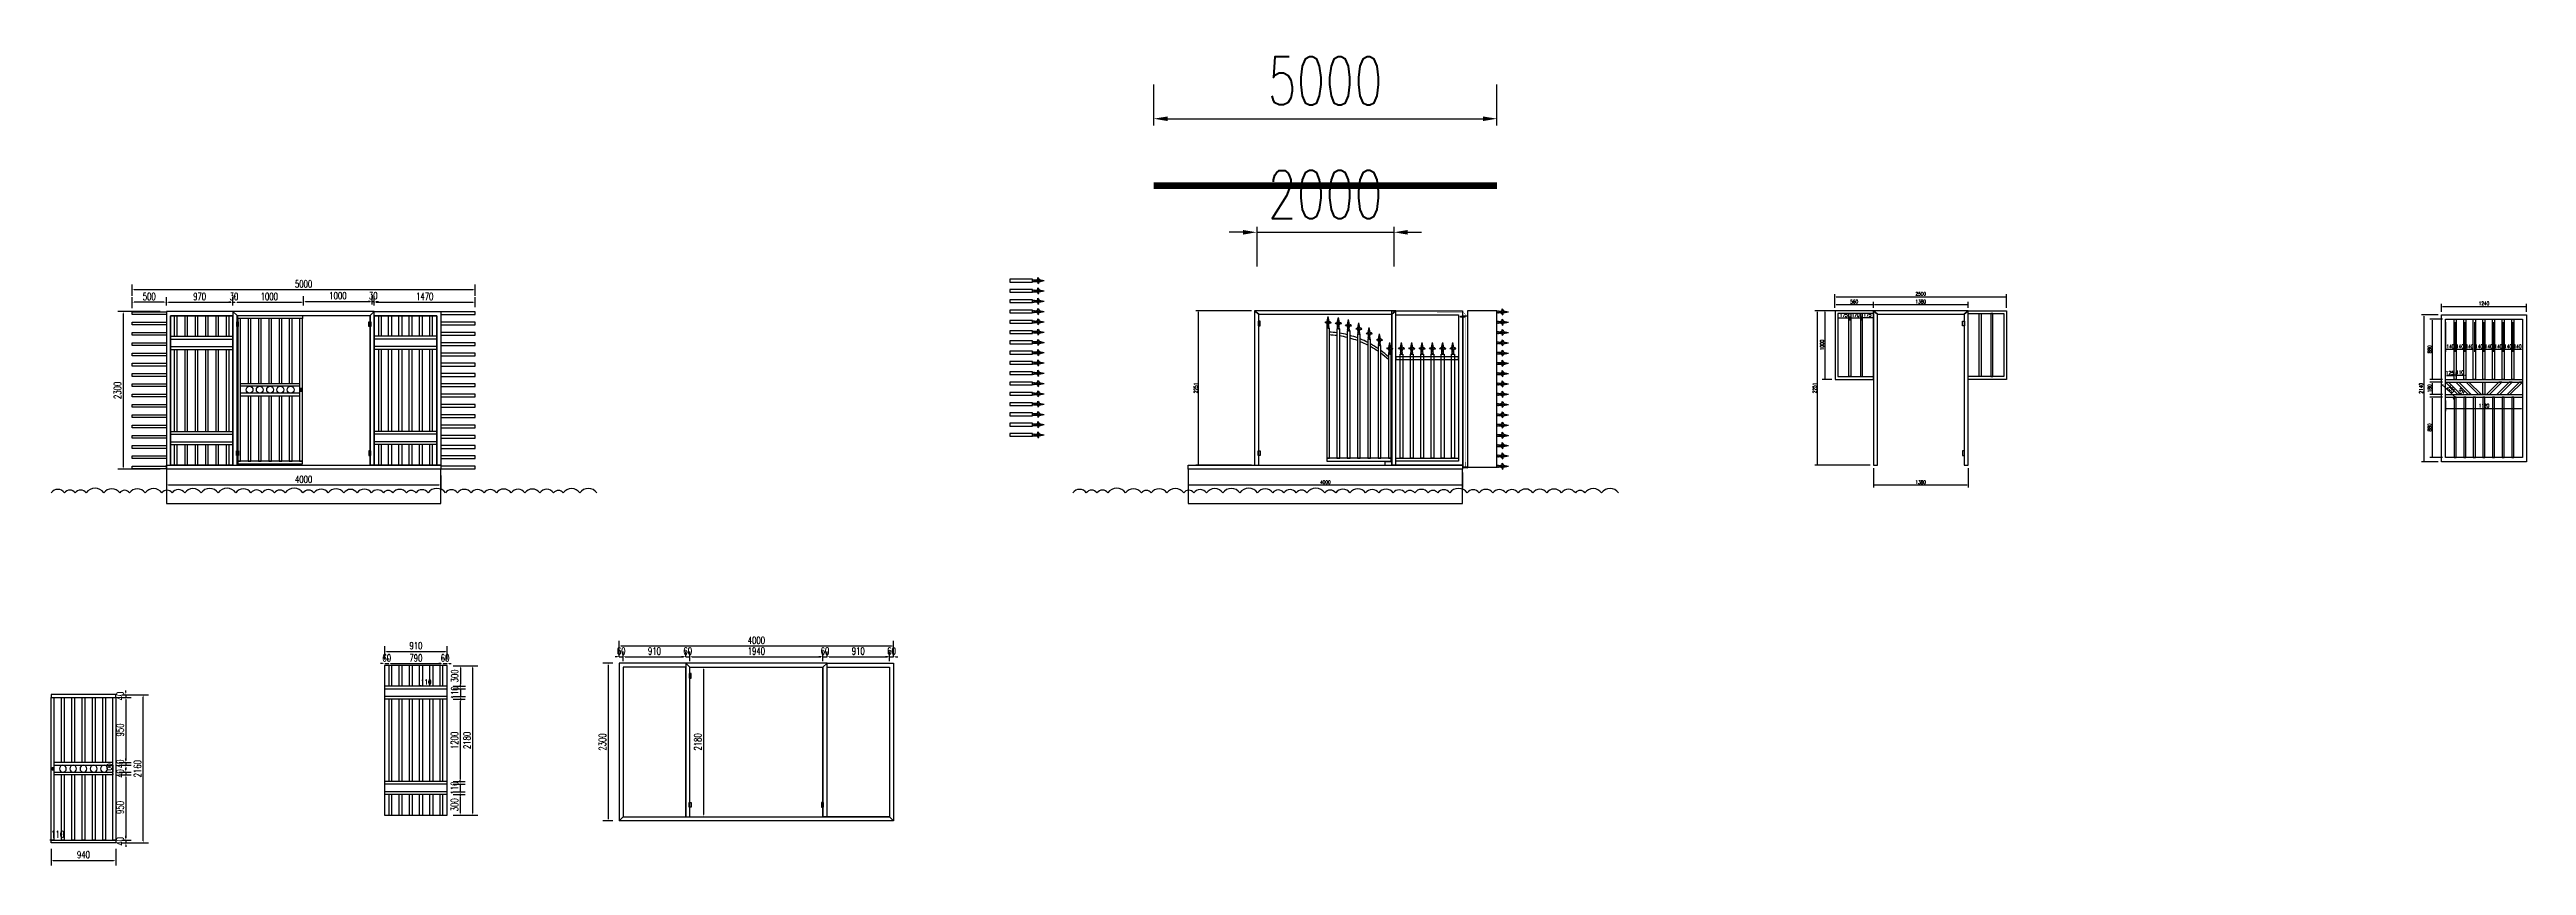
# Model space of a CAD drawing. Header units: millimetres. Extents: x -1461755 to -1310892, y 1449272 to 1531173.
# Drawn here: x -1415582 to -1379482, y 1461983 to 1473882 of the extents above; entities that cross this region are included whole.
import ezdxf

# ---------------------------------------------------------------- set-up
doc = ezdxf.new("R2010")
doc.units = ezdxf.units.MM
doc.header["$LTSCALE"] = 10
doc.layers.get('DEFPOINTS').update_dxf_attribs({"linetype": 'CONTINUOUS'})
for name, color, linetype in [('W-FLOAT_BOWL浮筒', 253, 'CONTINUOUS'), ('W-PLASTIC_RAILINGS塑木栏杆', 6, 'CONTINUOUS'), ('W-STEEL_FRAME钢架', 3, 'CONTINUOUS')]:
    doc.layers.add(name, color=color, linetype=linetype)
doc.styles.add('STANDARD_T3', font='simplex.shx', dxfattribs={"width": 0.7, "bigfont": 'gbcbig.shx'})
doc.dimstyles.new('W&&15', dxfattribs={"dimtxt": 52.5, "dimasz": 15, "dimexe": 37.5, "dimexo": 45, "dimgap": 15, "dimtad": 1, "dimdec": 0, "dimzin": 0, "dimdsep": 46, "dimtxsty": 'STANDARD_T3', "dimcen": 0.09, "dimclrd": 1, "dimclre": 1, "dimclrt": 7, "dimazin": 2, "dimtfac": 1, "dimtdec": 0, "dimtix": 1, "dimtmove": 2, "dimatfit": 3, "dimfxl": 100, "dimtolj": 1, "dimtzin": 0, "dimarcsym": 0})
doc.dimstyles.new('W&&20', dxfattribs={"dimtxt": 70, "dimasz": 20, "dimexe": 50, "dimexo": 60, "dimgap": 20, "dimtad": 1, "dimdec": 0, "dimzin": 0, "dimdsep": 46, "dimtxsty": 'STANDARD_T3', "dimcen": 0.09, "dimclrd": 1, "dimclre": 1, "dimclrt": 7, "dimazin": 2, "dimtfac": 1, "dimtdec": 0, "dimtix": 1, "dimtmove": 2, "dimatfit": 3, "dimfxl": 100, "dimtolj": 1, "dimtzin": 0, "dimarcsym": 0})
doc.dimstyles.new('W&&200', dxfattribs={"dimtxt": 700, "dimasz": 200, "dimexe": 500, "dimexo": 600, "dimgap": 200, "dimtad": 1, "dimdec": 0, "dimzin": 0, "dimdsep": 46, "dimtxsty": 'STANDARD_T3', "dimcen": 0.09, "dimclrd": 1, "dimclre": 1, "dimclrt": 7, "dimazin": 2, "dimtfac": 1, "dimtdec": 0, "dimtix": 1, "dimtmove": 2, "dimatfit": 3, "dimfxl": 100, "dimtolj": 1, "dimtzin": 0, "dimarcsym": 0})
doc.dimstyles.new('W&&30', dxfattribs={"dimtxt": 105, "dimasz": 30, "dimexe": 75, "dimexo": 90, "dimgap": 30, "dimtad": 1, "dimdec": 0, "dimzin": 0, "dimdsep": 46, "dimtxsty": 'STANDARD_T3', "dimcen": 0.09, "dimclrd": 1, "dimclre": 1, "dimclrt": 7, "dimazin": 2, "dimtfac": 1, "dimtdec": 0, "dimtix": 1, "dimtmove": 2, "dimatfit": 3, "dimfxl": 100, "dimtolj": 1, "dimtzin": 0, "dimarcsym": 0})

msp = doc.modelspace()

# ---------------------------------------------------------------- blocks, each defined once
blk = doc.blocks.new('*D148')
at = {"layer": 'DEFPOINTS', "color": 0, "transparency": 16777216}
for p in [(-1398988, 1467761), (-1394988, 1467761), (-1394988, 1467532)]:
    blk.add_point(p, dxfattribs=at)
at = {"layer": 'W-PLASTIC_RAILINGS塑木栏杆', "color": 1, "lineweight": -2, "transparency": 16777216}
for p, q in [((-1398988, 1467716), (-1398988, 1467495)), ((-1398973, 1467532), (-1395003, 1467532)), ((-1394988, 1467716), (-1394988, 1467495))]:
    blk.add_line(p, q, dxfattribs=at)
at = {"layer": 'W-PLASTIC_RAILINGS塑木栏杆', "color": 1, "transparency": 16777216}
for points in [[(-1398973, 1467535), (-1398973, 1467530), (-1398988, 1467532)], [(-1395003, 1467535), (-1395003, 1467530), (-1394988, 1467532)]]:
    blk.add_solid(points, dxfattribs=at)
at = {"layer": 'W-PLASTIC_RAILINGS塑木栏杆', "color": 7, "transparency": 16777216, "insert": (-1396988, 1467573), "char_height": 52.5, "attachment_point": 5, "style": 'STANDARD_T3'}
blk.add_mtext('\\A1;4000', dxfattribs=at)
blk = doc.blocks.new('*D152')
at = {"layer": 'DEFPOINTS', "color": 0, "transparency": 16777216}
for p in [(-1398835, 1470072), (-1398018, 1470072), (-1398018, 1467821)]:
    blk.add_point(p, dxfattribs=at)
at = {"layer": 'W-PLASTIC_RAILINGS塑木栏杆', "color": 1, "lineweight": -2, "transparency": 16777216}
for p, q in [((-1398063, 1470072), (-1398873, 1470072)), ((-1398835, 1467836), (-1398835, 1470057)), ((-1398063, 1467821), (-1398873, 1467821))]:
    blk.add_line(p, q, dxfattribs=at)
at = {"layer": 'W-PLASTIC_RAILINGS塑木栏杆', "color": 1, "transparency": 16777216}
for points in [[(-1398838, 1470057), (-1398833, 1470057), (-1398835, 1470072)], [(-1398838, 1467836), (-1398833, 1467836), (-1398835, 1467821)]]:
    blk.add_solid(points, dxfattribs=at)
at = {"layer": 'W-PLASTIC_RAILINGS塑木栏杆', "color": 7, "transparency": 16777216, "insert": (-1398876, 1468946), "char_height": 52.5, "attachment_point": 5, "rotation": 90, "style": 'STANDARD_T3'}
blk.add_mtext('\\A1;2251', dxfattribs=at)
blk = doc.blocks.new('*D131')
at = {"layer": 'DEFPOINTS', "color": 0, "transparency": 16777216}
for p in [(-1389000, 1467821), (-1387620, 1467821), (-1387620, 1467532)]:
    blk.add_point(p, dxfattribs=at)
at = {"layer": 'W-PLASTIC_RAILINGS塑木栏杆', "color": 1, "lineweight": -2, "transparency": 16777216}
for p, q in [((-1389000, 1467776), (-1389000, 1467495)), ((-1388985, 1467532), (-1387635, 1467532)), ((-1387620, 1467776), (-1387620, 1467495))]:
    blk.add_line(p, q, dxfattribs=at)
at = {"layer": 'W-PLASTIC_RAILINGS塑木栏杆', "color": 1, "transparency": 16777216}
for points in [[(-1388985, 1467535), (-1388985, 1467530), (-1389000, 1467532)], [(-1387635, 1467535), (-1387635, 1467530), (-1387620, 1467532)]]:
    blk.add_solid(points, dxfattribs=at)
at = {"layer": 'W-PLASTIC_RAILINGS塑木栏杆', "color": 7, "transparency": 16777216, "insert": (-1388310, 1467573), "char_height": 52.5, "attachment_point": 5, "style": 'STANDARD_T3'}
blk.add_mtext('\\A1;1380', dxfattribs=at)
blk = doc.blocks.new('*D162')
at = {"layer": 'DEFPOINTS', "color": 0, "transparency": 16777216}
for p in [(-1389560, 1470072), (-1389000, 1470165), (-1389000, 1470072)]:
    blk.add_point(p, dxfattribs=at)
at = {"layer": 'W-PLASTIC_RAILINGS塑木栏杆', "color": 1, "lineweight": -2, "transparency": 16777216}
for p, q in [((-1389560, 1470117), (-1389560, 1470203)), ((-1389545, 1470165), (-1389015, 1470165)), ((-1389000, 1470117), (-1389000, 1470203))]:
    blk.add_line(p, q, dxfattribs=at)
at = {"layer": 'W-PLASTIC_RAILINGS塑木栏杆', "color": 1, "transparency": 16777216}
for points in [[(-1389545, 1470168), (-1389545, 1470163), (-1389560, 1470165)], [(-1389015, 1470168), (-1389015, 1470163), (-1389000, 1470165)]]:
    blk.add_solid(points, dxfattribs=at)
at = {"layer": 'W-PLASTIC_RAILINGS塑木栏杆', "color": 7, "transparency": 16777216, "insert": (-1389280, 1470206), "char_height": 52.5, "attachment_point": 5, "style": 'STANDARD_T3'}
blk.add_mtext('\\A1;560', dxfattribs=at)
blk = doc.blocks.new('*D163')
at = {"layer": 'DEFPOINTS', "color": 0, "transparency": 16777216}
for p in [(-1389000, 1470072), (-1387620, 1470165), (-1387620, 1470072)]:
    blk.add_point(p, dxfattribs=at)
at = {"layer": 'W-PLASTIC_RAILINGS塑木栏杆', "color": 1, "lineweight": -2, "transparency": 16777216}
for p, q in [((-1389000, 1470117), (-1389000, 1470203)), ((-1388985, 1470165), (-1387635, 1470165)), ((-1387620, 1470117), (-1387620, 1470203))]:
    blk.add_line(p, q, dxfattribs=at)
at = {"layer": 'W-PLASTIC_RAILINGS塑木栏杆', "color": 1, "transparency": 16777216}
for points in [[(-1388985, 1470168), (-1388985, 1470163), (-1389000, 1470165)], [(-1387635, 1470168), (-1387635, 1470163), (-1387620, 1470165)]]:
    blk.add_solid(points, dxfattribs=at)
at = {"layer": 'W-PLASTIC_RAILINGS塑木栏杆', "color": 7, "transparency": 16777216, "insert": (-1388310, 1470206), "char_height": 52.5, "attachment_point": 5, "style": 'STANDARD_T3'}
blk.add_mtext('\\A1;1380', dxfattribs=at)
blk = doc.blocks.new('*D164')
at = {"layer": 'DEFPOINTS', "color": 0, "transparency": 16777216}
for p in [(-1389817, 1470072), (-1389000, 1470072), (-1389000, 1467821)]:
    blk.add_point(p, dxfattribs=at)
at = {"layer": 'W-PLASTIC_RAILINGS塑木栏杆', "color": 1, "lineweight": -2, "transparency": 16777216}
for p, q in [((-1389045, 1470072), (-1389854, 1470072)), ((-1389817, 1467836), (-1389817, 1470057)), ((-1389045, 1467821), (-1389854, 1467821))]:
    blk.add_line(p, q, dxfattribs=at)
at = {"layer": 'W-PLASTIC_RAILINGS塑木栏杆', "color": 1, "transparency": 16777216}
for points in [[(-1389819, 1470057), (-1389814, 1470057), (-1389817, 1470072)], [(-1389819, 1467836), (-1389814, 1467836), (-1389817, 1467821)]]:
    blk.add_solid(points, dxfattribs=at)
at = {"layer": 'W-PLASTIC_RAILINGS塑木栏杆', "color": 7, "transparency": 16777216, "insert": (-1389858, 1468946), "char_height": 52.5, "attachment_point": 5, "rotation": 90, "style": 'STANDARD_T3'}
blk.add_mtext('\\A1;2251', dxfattribs=at)
blk = doc.blocks.new('*D165')
at = {"layer": 'DEFPOINTS', "color": 0, "transparency": 16777216}
for p in [(-1389560, 1470072), (-1389708, 1469072), (-1389560, 1469072)]:
    blk.add_point(p, dxfattribs=at)
at = {"layer": 'W-PLASTIC_RAILINGS塑木栏杆', "color": 1, "lineweight": -2, "transparency": 16777216}
for p, q in [((-1389605, 1470072), (-1389746, 1470072)), ((-1389708, 1470057), (-1389708, 1469087)), ((-1389605, 1469072), (-1389746, 1469072))]:
    blk.add_line(p, q, dxfattribs=at)
at = {"layer": 'W-PLASTIC_RAILINGS塑木栏杆', "color": 1, "transparency": 16777216}
for points in [[(-1389711, 1470057), (-1389706, 1470057), (-1389708, 1470072)], [(-1389711, 1469087), (-1389706, 1469087), (-1389708, 1469072)]]:
    blk.add_solid(points, dxfattribs=at)
at = {"layer": 'W-PLASTIC_RAILINGS塑木栏杆', "color": 7, "transparency": 16777216, "insert": (-1389749, 1469572), "char_height": 52.5, "attachment_point": 5, "rotation": 90, "style": 'STANDARD_T3'}
blk.add_mtext('\\A1;1000', dxfattribs=at)
blk = doc.blocks.new('*D166')
at = {"layer": 'DEFPOINTS', "color": 0, "transparency": 16777216}
for p in [(-1389520, 1470032), (-1389345, 1470032), (-1389345, 1469969)]:
    blk.add_point(p, dxfattribs=at)
at = {"layer": 'W-PLASTIC_RAILINGS塑木栏杆', "color": 1, "lineweight": -2, "transparency": 16777216}
for p, q in [((-1389520, 1469987), (-1389520, 1469931)), ((-1389505, 1469969), (-1389360, 1469969)), ((-1389345, 1469987), (-1389345, 1469931))]:
    blk.add_line(p, q, dxfattribs=at)
at = {"layer": 'W-PLASTIC_RAILINGS塑木栏杆', "color": 1, "transparency": 16777216}
for points in [[(-1389505, 1469971), (-1389505, 1469966), (-1389520, 1469969)], [(-1389360, 1469971), (-1389360, 1469966), (-1389345, 1469969)]]:
    blk.add_solid(points, dxfattribs=at)
at = {"layer": 'W-PLASTIC_RAILINGS塑木栏杆', "color": 7, "transparency": 16777216, "insert": (-1389432, 1470010), "char_height": 52.5, "attachment_point": 5, "style": 'STANDARD_T3'}
blk.add_mtext('\\A1;175', dxfattribs=at)
blk = doc.blocks.new('*D132')
at = {"layer": 'DEFPOINTS', "color": 0, "transparency": 16777216}
for p in [(-1389345, 1470032), (-1389175, 1470032), (-1389175, 1469970)]:
    blk.add_point(p, dxfattribs=at)
at = {"layer": 'W-PLASTIC_RAILINGS塑木栏杆', "color": 1, "lineweight": -2, "transparency": 16777216}
for p, q in [((-1389345, 1469987), (-1389345, 1469932)), ((-1389330, 1469970), (-1389190, 1469970)), ((-1389175, 1469987), (-1389175, 1469932))]:
    blk.add_line(p, q, dxfattribs=at)
at = {"layer": 'W-PLASTIC_RAILINGS塑木栏杆', "color": 1, "transparency": 16777216}
for points in [[(-1389330, 1469972), (-1389330, 1469967), (-1389345, 1469970)], [(-1389190, 1469972), (-1389190, 1469967), (-1389175, 1469970)]]:
    blk.add_solid(points, dxfattribs=at)
at = {"layer": 'W-PLASTIC_RAILINGS塑木栏杆', "color": 7, "transparency": 16777216, "insert": (-1389260, 1470011), "char_height": 52.5, "attachment_point": 5, "style": 'STANDARD_T3'}
blk.add_mtext('\\A1;170', dxfattribs=at)
blk = doc.blocks.new('*D133')
at = {"layer": 'DEFPOINTS', "color": 0, "transparency": 16777216}
for p in [(-1389175, 1470032), (-1389000, 1470032), (-1389000, 1469972)]:
    blk.add_point(p, dxfattribs=at)
at = {"layer": 'W-PLASTIC_RAILINGS塑木栏杆', "color": 1, "lineweight": -2, "transparency": 16777216}
for p, q in [((-1389175, 1469987), (-1389175, 1469934)), ((-1389160, 1469972), (-1389015, 1469972)), ((-1389000, 1469987), (-1389000, 1469934))]:
    blk.add_line(p, q, dxfattribs=at)
at = {"layer": 'W-PLASTIC_RAILINGS塑木栏杆', "color": 1, "transparency": 16777216}
for points in [[(-1389160, 1469974), (-1389160, 1469969), (-1389175, 1469972)], [(-1389015, 1469974), (-1389015, 1469969), (-1389000, 1469972)]]:
    blk.add_solid(points, dxfattribs=at)
at = {"layer": 'W-PLASTIC_RAILINGS塑木栏杆', "color": 7, "transparency": 16777216, "insert": (-1389087, 1470013), "char_height": 52.5, "attachment_point": 5, "style": 'STANDARD_T3'}
blk.add_mtext('\\A1;175', dxfattribs=at)
blk = doc.blocks.new('*D127')
at = {"layer": 'DEFPOINTS', "color": 0, "transparency": 16777216}
for p in [(-1389560, 1470072), (-1387060, 1470278), (-1387060, 1470072)]:
    blk.add_point(p, dxfattribs=at)
at = {"layer": 'W-PLASTIC_RAILINGS塑木栏杆', "color": 1, "lineweight": -2, "transparency": 16777216}
for p, q in [((-1389560, 1470117), (-1389560, 1470315)), ((-1389545, 1470278), (-1387075, 1470278)), ((-1387060, 1470117), (-1387060, 1470315))]:
    blk.add_line(p, q, dxfattribs=at)
at = {"layer": 'W-PLASTIC_RAILINGS塑木栏杆', "color": 1, "transparency": 16777216}
for points in [[(-1389545, 1470280), (-1389545, 1470275), (-1389560, 1470278)], [(-1387075, 1470280), (-1387075, 1470275), (-1387060, 1470278)]]:
    blk.add_solid(points, dxfattribs=at)
at = {"layer": 'W-PLASTIC_RAILINGS塑木栏杆', "color": 7, "transparency": 16777216, "insert": (-1388310, 1470319), "char_height": 52.5, "attachment_point": 5, "style": 'STANDARD_T3'}
blk.add_mtext('\\A1;2500', dxfattribs=at)
blk = doc.blocks.new('*D169')
at = {"layer": 'DEFPOINTS', "color": 0, "transparency": 16777216}
for p in [(-1397988, 1471896), (-1395988, 1471896), (-1395988, 1471217)]:
    blk.add_point(p, dxfattribs=at)
at = {"layer": 'W-FLOAT_BOWL浮筒', "color": 1, "lineweight": -2, "transparency": 16777216}
for p, q in [((-1398188, 1471217), (-1398388, 1471217)), ((-1397988, 1471296), (-1397988, 1470717)), ((-1397988, 1471217), (-1395988, 1471217)), ((-1395988, 1471296), (-1395988, 1470717)), ((-1395788, 1471217), (-1395588, 1471217))]:
    blk.add_line(p, q, dxfattribs=at)
at = {"layer": 'W-FLOAT_BOWL浮筒', "color": 1, "transparency": 16777216}
for points in [[(-1398188, 1471250), (-1398188, 1471183), (-1397988, 1471217)], [(-1395788, 1471250), (-1395788, 1471183), (-1395988, 1471217)]]:
    blk.add_solid(points, dxfattribs=at)
at = {"layer": 'W-FLOAT_BOWL浮筒', "color": 7, "transparency": 16777216, "insert": (-1396988, 1471767), "char_height": 700, "attachment_point": 5, "style": 'STANDARD_T3'}
blk.add_mtext('\\A1;2000', dxfattribs=at)
blk = doc.blocks.new('*D170')
at = {"layer": 'DEFPOINTS', "color": 0, "transparency": 16777216}
for p in [(-1394488, 1472873), (-1399488, 1471896), (-1394488, 1471896)]:
    blk.add_point(p, dxfattribs=at)
at = {"layer": 'W-FLOAT_BOWL浮筒', "color": 1, "lineweight": -2, "transparency": 16777216}
for p, q in [((-1399488, 1472773), (-1399488, 1473373)), ((-1394488, 1472773), (-1394488, 1473373)), ((-1399288, 1472873), (-1394688, 1472873))]:
    blk.add_line(p, q, dxfattribs=at)
at = {"layer": 'W-FLOAT_BOWL浮筒', "color": 1, "transparency": 16777216}
for points in [[(-1399288, 1472906), (-1399288, 1472839), (-1399488, 1472873)], [(-1394688, 1472906), (-1394688, 1472839), (-1394488, 1472873)]]:
    blk.add_solid(points, dxfattribs=at)
at = {"layer": 'W-FLOAT_BOWL浮筒', "color": 7, "transparency": 16777216, "insert": (-1396988, 1473423), "char_height": 700, "attachment_point": 5, "style": 'STANDARD_T3'}
blk.add_mtext('\\A1;5000', dxfattribs=at)
blk = doc.blocks.new('尖刺')
at = {"layer": 'W-FLOAT_BOWL浮筒'}
for points in [[(0, 0), (-12, 0), (-12, 6, 0.7082), (-11, 12, -0.450984), (-11, 25), (-11, 45, 0.248385), (-21, 71, 0.210474), (-44, 77, -0.262058), (-15, 95), (0, 168)], [(0, 70, 0.41996), (-44, 77)], [(-11, 25, -0.378672), (11, 25)], [(0, 0), (12, 0), (12, 6, -0.7082), (11, 12, 0.450984), (11, 25), (11, 45, -0.248385), (21, 71, -0.210474), (44, 77, 0.262058), (15, 95), (0, 168)], [(0, 70, -0.41996), (44, 77)]]:
    blk.add_lwpolyline(points, format="xyb", dxfattribs=at)
blk.add_lwpolyline([(0, 29), (0, 168)], dxfattribs=at)
blk = doc.blocks.new('*U202')
at = {"layer": 'W-FLOAT_BOWL浮筒'}
for points in [[(-470, -1034), (-430, -1034), (-430, 866), (-470, 866)], [(-320, -1034), (-280, -1034), (-280, 853), (-320, 853)], [(-170, -1034), (-130, -1034), (-130, 823), (-170, 823)], [(-20, -1034), (20, -1034), (20, 774), (-20, 774)], [(130, -1034), (170, -1034), (170, 705), (130, 705)], [(280, -1034), (320, -1034), (320, 611), (280, 611)], [(430, -1034), (470, -1034), (470, 486), (430, 486)]]:
    blk.add_lwpolyline(points, close=True, dxfattribs=at)
for p in [(-450, 866), (-300, 853), (-152, 823), (-1, 774), (150, 705), (300, 611), (450, 486)]:
    blk.add_blockref('尖刺', p, dxfattribs=at)
blk = doc.blocks.new('*U203')
at = {"layer": 'W-FLOAT_BOWL浮筒', "color": 0, "linetype": 'ByBlock', "lineweight": -2, "transparency": 16777216}
blk.add_blockref('*U202', (0, 0), dxfattribs=at)
blk = doc.blocks.new('*U200')
at = {"layer": 'W-FLOAT_BOWL浮筒'}
for points in [[(-320, 816, 0.020423), (-430, 825, 0.020423)], [(-320, 776, 0.020423), (-430, 785, 0.020423)], [(-170, 788, 0.020752), (-280, 810, 0.020752)], [(-170, 748, 0.020752), (-280, 770, 0.020752)], [(-20, 742, 0.021384), (-130, 777, 0.021384)], [(-20, 702, 0.021384), (-130, 737, 0.021384)], [(130, 676, 0.022405), (20, 726, 0.022405)], [(130, 636, 0.022405), (20, 686, 0.022405)], [(280, 586, 0.02399), (170, 654, 0.02399)], [(280, 546, 0.02399), (170, 614, 0.02399)], [(430, 465, 0.02651), (320, 557, 0.02651)], [(430, 425, 0.02651), (320, 517, 0.02651)]]:
    blk.add_lwpolyline(points, format="xyb", dxfattribs=at)
blk.add_lwpolyline([(-470, -1054), (470, -1054), (470, -1014), (-470, -1014)], close=True, dxfattribs=at)
blk.add_blockref('*U203', (0, 20), dxfattribs=at)
blk = doc.blocks.new('*U201')
at = {"layer": 'W-FLOAT_BOWL浮筒', "color": 0, "linetype": 'ByBlock', "lineweight": -2, "transparency": 16777216}
blk.add_blockref('*U200', (0, 0), dxfattribs=at)
blk = doc.blocks.new('*U210')
at = {"layer": 'W-FLOAT_BOWL浮筒', "rotation": 269.9999999919386}
blk.add_blockref('尖刺', (-84, 0), dxfattribs=at)
blk = doc.blocks.new('*U211')
at = {"layer": 'W-FLOAT_BOWL浮筒', "color": 0, "linetype": 'ByBlock', "lineweight": -2, "transparency": 16777216}
for p in [(0, 2250), (0, 2100), (0, 1950), (0, 1800), (0, 1650), (0, 1500), (0, 1350), (0, 1200), (0, 1050), (0, 900), (0, 750), (0, 600), (0, 450), (0, 300), (0, 150), (0, 0)]:
    blk.add_blockref('*U210', p, dxfattribs=at)
blk = doc.blocks.new('*U218')
at = {"layer": 'W-FLOAT_BOWL浮筒'}
blk.add_lwpolyline([(20, -844), (-20, -844), (-20, 676), (20, 676)], close=True, dxfattribs=at)
at = {"layer": 'W-FLOAT_BOWL浮筒', "xscale": -1}
blk.add_blockref('尖刺', (0, 676), dxfattribs=at)
blk = doc.blocks.new('*U219')
at = {"layer": 'W-FLOAT_BOWL浮筒', "color": 0, "linetype": 'ByBlock', "lineweight": -2, "transparency": 16777216}
for p in [(0, 0), (150, 0), (300, 0), (450, 0), (600, 0), (750, 0)]:
    blk.add_blockref('*U218', p, dxfattribs=at)
blk = doc.blocks.new('*D229')
at = {"layer": 'DEFPOINTS', "color": 0, "transparency": 16777216}
for p in [(-1413879, 1467761), (-1409879, 1467761), (-1409879, 1467532)]:
    blk.add_point(p, dxfattribs=at)
at = {"layer": 'W-PLASTIC_RAILINGS塑木栏杆', "color": 1, "lineweight": -2, "transparency": 16777216}
for p, q in [((-1413879, 1467671), (-1413879, 1467457)), ((-1413849, 1467532), (-1409909, 1467532)), ((-1409879, 1467671), (-1409879, 1467457))]:
    blk.add_line(p, q, dxfattribs=at)
at = {"layer": 'W-PLASTIC_RAILINGS塑木栏杆', "color": 1, "transparency": 16777216}
for points in [[(-1413849, 1467537), (-1413849, 1467527), (-1413879, 1467532)], [(-1409909, 1467537), (-1409909, 1467527), (-1409879, 1467532)]]:
    blk.add_solid(points, dxfattribs=at)
at = {"layer": 'W-PLASTIC_RAILINGS塑木栏杆', "color": 7, "transparency": 16777216, "insert": (-1411879, 1467615), "char_height": 105, "attachment_point": 5, "style": 'STANDARD_T3'}
blk.add_mtext('\\A1;4000', dxfattribs=at)
blk = doc.blocks.new('*U264')
at = {"layer": 'W-FLOAT_BOWL浮筒'}
blk.add_circle((0, 0), 50, dxfattribs=at)
blk = doc.blocks.new('*U265')
at = {"layer": 'W-FLOAT_BOWL浮筒', "color": 0, "linetype": 'ByBlock', "lineweight": -2, "transparency": 16777216}
for p in [(0, 0), (150, 0), (300, 0), (450, 0), (600, 0)]:
    blk.add_blockref('*U264', p, dxfattribs=at)
blk = doc.blocks.new('*U262')
at = {"layer": 'W-FLOAT_BOWL浮筒'}
for points in [[(470, 1040), (-470, 1040), (-470, 1080), (470, 1080)], [(-470, -1040), (-430, -1040), (-430, 1040), (-470, 1040)], [(430, -1040), (470, -1040), (470, 1040), (430, 1040)], [(470, -1040), (-470, -1040), (-470, -1080), (470, -1080)]]:
    blk.add_lwpolyline(points, close=True, dxfattribs=at)
for points in [[(-280, 90), (-280, 1040), (-320, 1040), (-320, 90)], [(-130, 90), (-130, 1040), (-170, 1040), (-170, 90)], [(20, 90), (20, 1040), (-20, 1040), (-20, 90)], [(170, 90), (170, 1040), (130, 1040), (130, 90)], [(320, 90), (320, 1040), (280, 1040), (280, 90)], [(-430, 90), (430, 90)], [(430, 50), (-430, 50)], [(430, -50), (-430, -50)], [(-430, -90), (430, -90)], [(-320, -90), (-320, -1040), (-280, -1040), (-280, -90)], [(-170, -90), (-170, -1040), (-130, -1040), (-130, -90)], [(-20, -90), (-20, -1040), (20, -1040), (20, -90)], [(130, -90), (130, -1040), (170, -1040), (170, -90)], [(280, -90), (280, -1040), (320, -1040), (320, -90)]]:
    blk.add_lwpolyline(points, dxfattribs=at)
blk.add_blockref('*U265', (-300, 0), dxfattribs=at)
blk = doc.blocks.new('*U263')
at = {"layer": 'W-FLOAT_BOWL浮筒', "color": 0, "linetype": 'ByBlock', "lineweight": -2, "transparency": 16777216}
blk.add_blockref('*U262', (0, 0), dxfattribs=at)
blk = doc.blocks.new('*U268')
at = {"layer": 'W-FLOAT_BOWL浮筒'}
blk.add_circle((0, 0), 50, dxfattribs=at)
blk = doc.blocks.new('*U269')
at = {"layer": 'W-FLOAT_BOWL浮筒', "color": 0, "linetype": 'ByBlock', "lineweight": -2, "transparency": 16777216}
for p in [(0, 0), (150, 0), (300, 0), (450, 0), (600, 0)]:
    blk.add_blockref('*U268', p, dxfattribs=at)
blk = doc.blocks.new('*U266')
at = {"layer": 'W-FLOAT_BOWL浮筒'}
for points in [[(470, 1040), (-470, 1040), (-470, 1080), (470, 1080)], [(-470, -1040), (-430, -1040), (-430, 1040), (-470, 1040)], [(430, -1040), (470, -1040), (470, 1040), (430, 1040)], [(470, -1040), (-470, -1040), (-470, -1080), (470, -1080)]]:
    blk.add_lwpolyline(points, close=True, dxfattribs=at)
for points in [[(-280, 90), (-280, 1040), (-320, 1040), (-320, 90)], [(-130, 90), (-130, 1040), (-170, 1040), (-170, 90)], [(20, 90), (20, 1040), (-20, 1040), (-20, 90)], [(170, 90), (170, 1040), (130, 1040), (130, 90)], [(320, 90), (320, 1040), (280, 1040), (280, 90)], [(-430, 90), (430, 90)], [(430, 50), (-430, 50)], [(430, -50), (-430, -50)], [(-430, -90), (430, -90)], [(-320, -90), (-320, -1040), (-280, -1040), (-280, -90)], [(-170, -90), (-170, -1040), (-130, -1040), (-130, -90)], [(-20, -90), (-20, -1040), (20, -1040), (20, -90)], [(130, -90), (130, -1040), (170, -1040), (170, -90)], [(280, -90), (280, -1040), (320, -1040), (320, -90)]]:
    blk.add_lwpolyline(points, dxfattribs=at)
blk.add_blockref('*U269', (-300, 0), dxfattribs=at)
blk = doc.blocks.new('*U267')
at = {"layer": 'W-FLOAT_BOWL浮筒', "color": 0, "linetype": 'ByBlock', "lineweight": -2, "transparency": 16777216}
blk.add_blockref('*U266', (0, 0), dxfattribs=at)
blk = doc.blocks.new('*D317')
at = {"layer": 'DEFPOINTS', "color": 0, "transparency": 16777216}
for p in [(-1412909, 1470061), (-1412879, 1470198), (-1412879, 1470198)]:
    blk.add_point(p, dxfattribs=at)
at = {"layer": 'W-FLOAT_BOWL浮筒', "color": 1, "lineweight": -2, "transparency": 16777216}
for p, q in [((-1412939, 1470198), (-1412969, 1470198)), ((-1412909, 1470151), (-1412909, 1470273)), ((-1412909, 1470198), (-1412879, 1470198)), ((-1412879, 1470288), (-1412879, 1470273)), ((-1412849, 1470198), (-1412819, 1470198))]:
    blk.add_line(p, q, dxfattribs=at)
at = {"layer": 'W-FLOAT_BOWL浮筒', "color": 1, "transparency": 16777216}
for points in [[(-1412939, 1470203), (-1412939, 1470193), (-1412909, 1470198)], [(-1412849, 1470203), (-1412849, 1470193), (-1412879, 1470198)]]:
    blk.add_solid(points, dxfattribs=at)
at = {"layer": 'W-FLOAT_BOWL浮筒', "color": 7, "transparency": 16777216, "insert": (-1412894, 1470281), "char_height": 105, "attachment_point": 5, "style": 'STANDARD_T3'}
blk.add_mtext('\\A1;30', dxfattribs=at)
blk = doc.blocks.new('*D318')
at = {"layer": 'DEFPOINTS', "color": 0, "transparency": 16777216}
for p in [(-1412879, 1470198), (-1411879, 1470198), (-1411879, 1470061)]:
    blk.add_point(p, dxfattribs=at)
at = {"layer": 'W-FLOAT_BOWL浮筒', "color": 1, "lineweight": -2, "transparency": 16777216}
for p, q in [((-1412879, 1470288), (-1412879, 1470273)), ((-1412849, 1470198), (-1411909, 1470198)), ((-1411879, 1470151), (-1411879, 1470273))]:
    blk.add_line(p, q, dxfattribs=at)
at = {"layer": 'W-FLOAT_BOWL浮筒', "color": 1, "transparency": 16777216}
for points in [[(-1412849, 1470203), (-1412849, 1470193), (-1412879, 1470198)], [(-1411909, 1470203), (-1411909, 1470193), (-1411879, 1470198)]]:
    blk.add_solid(points, dxfattribs=at)
at = {"layer": 'W-FLOAT_BOWL浮筒', "color": 7, "transparency": 16777216, "insert": (-1412379, 1470281), "char_height": 105, "attachment_point": 5, "style": 'STANDARD_T3'}
blk.add_mtext('\\A1;1000', dxfattribs=at)
blk = doc.blocks.new('*D319')
at = {"layer": 'DEFPOINTS', "color": 0, "transparency": 16777216}
for p in [(-1411879, 1470061), (-1410879, 1470209), (-1410879, 1470072)]:
    blk.add_point(p, dxfattribs=at)
at = {"layer": 'W-FLOAT_BOWL浮筒', "color": 1, "lineweight": -2, "transparency": 16777216}
for p, q in [((-1411879, 1470151), (-1411879, 1470284)), ((-1411849, 1470209), (-1410909, 1470209)), ((-1410879, 1470162), (-1410879, 1470284))]:
    blk.add_line(p, q, dxfattribs=at)
at = {"layer": 'W-FLOAT_BOWL浮筒', "color": 1, "transparency": 16777216}
for points in [[(-1411849, 1470214), (-1411849, 1470204), (-1411879, 1470209)], [(-1410909, 1470214), (-1410909, 1470204), (-1410879, 1470209)]]:
    blk.add_solid(points, dxfattribs=at)
at = {"layer": 'W-FLOAT_BOWL浮筒', "color": 7, "transparency": 16777216, "insert": (-1411379, 1470292), "char_height": 105, "attachment_point": 5, "style": 'STANDARD_T3'}
blk.add_mtext('\\A1;1000', dxfattribs=at)
blk = doc.blocks.new('*D320')
at = {"layer": 'DEFPOINTS', "color": 0, "transparency": 16777216}
for p in [(-1410879, 1470072), (-1410849, 1470209), (-1410849, 1470061)]:
    blk.add_point(p, dxfattribs=at)
at = {"layer": 'W-FLOAT_BOWL浮筒', "color": 1, "lineweight": -2, "transparency": 16777216}
for p, q in [((-1410909, 1470209), (-1410939, 1470209)), ((-1410879, 1470162), (-1410879, 1470284)), ((-1410879, 1470209), (-1410849, 1470209)), ((-1410849, 1470151), (-1410849, 1470284)), ((-1410819, 1470209), (-1410789, 1470209))]:
    blk.add_line(p, q, dxfattribs=at)
at = {"layer": 'W-FLOAT_BOWL浮筒', "color": 1, "transparency": 16777216}
for points in [[(-1410909, 1470214), (-1410909, 1470204), (-1410879, 1470209)], [(-1410819, 1470214), (-1410819, 1470204), (-1410849, 1470209)]]:
    blk.add_solid(points, dxfattribs=at)
at = {"layer": 'W-FLOAT_BOWL浮筒', "color": 7, "transparency": 16777216, "insert": (-1410864, 1470292), "char_height": 105, "attachment_point": 5, "style": 'STANDARD_T3'}
blk.add_mtext('\\A1;30', dxfattribs=at)
blk = doc.blocks.new('*D321')
at = {"layer": 'DEFPOINTS', "color": 0, "transparency": 16777216}
for p in [(-1410849, 1470061), (-1409379, 1470198), (-1409379, 1470036)]:
    blk.add_point(p, dxfattribs=at)
at = {"layer": 'W-FLOAT_BOWL浮筒', "color": 1, "lineweight": -2, "transparency": 16777216}
for p, q in [((-1410849, 1470151), (-1410849, 1470273)), ((-1410819, 1470198), (-1409409, 1470198)), ((-1409379, 1470126), (-1409379, 1470273))]:
    blk.add_line(p, q, dxfattribs=at)
at = {"layer": 'W-FLOAT_BOWL浮筒', "color": 1, "transparency": 16777216}
for points in [[(-1410819, 1470203), (-1410819, 1470193), (-1410849, 1470198)], [(-1409409, 1470203), (-1409409, 1470193), (-1409379, 1470198)]]:
    blk.add_solid(points, dxfattribs=at)
at = {"layer": 'W-FLOAT_BOWL浮筒', "color": 7, "transparency": 16777216, "insert": (-1410114, 1470281), "char_height": 105, "attachment_point": 5, "style": 'STANDARD_T3'}
blk.add_mtext('\\A1;1470', dxfattribs=at)
blk = doc.blocks.new('*D323')
at = {"layer": 'DEFPOINTS', "color": 0, "transparency": 16777216}
for p in [(-1414379, 1470198), (-1414379, 1470020), (-1413879, 1470061)]:
    blk.add_point(p, dxfattribs=at)
at = {"layer": 'W-FLOAT_BOWL浮筒', "color": 1, "lineweight": -2, "transparency": 16777216}
for p, q in [((-1414379, 1470110), (-1414379, 1470273)), ((-1413909, 1470198), (-1414349, 1470198)), ((-1413879, 1470151), (-1413879, 1470273))]:
    blk.add_line(p, q, dxfattribs=at)
at = {"layer": 'W-FLOAT_BOWL浮筒', "color": 1, "transparency": 16777216}
for points in [[(-1414349, 1470203), (-1414349, 1470193), (-1414379, 1470198)], [(-1413909, 1470203), (-1413909, 1470193), (-1413879, 1470198)]]:
    blk.add_solid(points, dxfattribs=at)
at = {"layer": 'W-FLOAT_BOWL浮筒', "color": 7, "transparency": 16777216, "insert": (-1414129, 1470281), "char_height": 105, "attachment_point": 5, "style": 'STANDARD_T3'}
blk.add_mtext('\\A1;500', dxfattribs=at)
blk = doc.blocks.new('*D324')
at = {"layer": 'DEFPOINTS', "color": 0, "transparency": 16777216}
for p in [(-1409379, 1470381), (-1414379, 1470198), (-1409379, 1470198)]:
    blk.add_point(p, dxfattribs=at)
at = {"layer": 'W-FLOAT_BOWL浮筒', "color": 1, "lineweight": -2, "transparency": 16777216}
for p, q in [((-1414379, 1470288), (-1414379, 1470456)), ((-1414349, 1470381), (-1409409, 1470381)), ((-1409379, 1470288), (-1409379, 1470456))]:
    blk.add_line(p, q, dxfattribs=at)
at = {"layer": 'W-FLOAT_BOWL浮筒', "color": 1, "transparency": 16777216}
for points in [[(-1414349, 1470386), (-1414349, 1470376), (-1414379, 1470381)], [(-1409409, 1470386), (-1409409, 1470376), (-1409379, 1470381)]]:
    blk.add_solid(points, dxfattribs=at)
at = {"layer": 'W-FLOAT_BOWL浮筒', "color": 7, "transparency": 16777216, "insert": (-1411879, 1470464), "char_height": 105, "attachment_point": 5, "style": 'STANDARD_T3'}
blk.add_mtext('\\A1;5000', dxfattribs=at)
blk = doc.blocks.new('*D325')
at = {"layer": 'DEFPOINTS', "color": 0, "transparency": 16777216}
for p in [(-1413879, 1470061), (-1414509, 1467761), (-1413879, 1467761)]:
    blk.add_point(p, dxfattribs=at)
at = {"layer": 'W-FLOAT_BOWL浮筒', "color": 1, "lineweight": -2, "transparency": 16777216}
for p, q in [((-1413969, 1470061), (-1414584, 1470061)), ((-1414509, 1470031), (-1414509, 1467791)), ((-1413969, 1467761), (-1414584, 1467761))]:
    blk.add_line(p, q, dxfattribs=at)
at = {"layer": 'W-FLOAT_BOWL浮筒', "color": 1, "transparency": 16777216}
for points in [[(-1414514, 1470031), (-1414504, 1470031), (-1414509, 1470061)], [(-1414514, 1467791), (-1414504, 1467791), (-1414509, 1467761)]]:
    blk.add_solid(points, dxfattribs=at)
at = {"layer": 'W-FLOAT_BOWL浮筒', "color": 7, "transparency": 16777216, "insert": (-1414592, 1468911), "char_height": 105, "attachment_point": 5, "rotation": 90, "style": 'STANDARD_T3'}
blk.add_mtext('\\A1;2300', dxfattribs=at)
blk = doc.blocks.new('*U367')
at = {"layer": 'W-FLOAT_BOWL浮筒'}
for points in [[(-395, 789), (-395, 1090)], [(-355, 789), (-355, 1090)], [(-245, 1090), (-245, 789)], [(-205, 789), (-205, 1090)], [(-95, 1090), (-95, 789)], [(-55, 789), (-55, 1090)], [(55, 1090), (55, 789)], [(95, 789), (95, 1090)], [(205, 1090), (205, 789)], [(245, 789), (245, 1090)], [(355, 1090), (355, 789)], [(395, 1090), (395, 789)], [(-455, 789), (455, 789)], [(-455, 749), (455, 749)], [(-455, 639), (455, 639)], [(-455, 599), (455, 599)], [(-395, -599), (-395, 599)], [(-355, -599), (-355, 599)], [(-245, 599), (-245, -599)], [(-205, -599), (-205, 599)], [(-95, 599), (-95, -599)], [(-55, -599), (-55, 599)], [(55, 599), (55, -599)], [(95, -599), (95, 599)], [(205, 599), (205, -599)], [(245, -599), (245, 599)], [(355, 599), (355, -599)], [(395, 599), (395, -599)], [(-455, -599), (455, -599)], [(-455, -639), (455, -639)], [(-455, -749), (455, -749)], [(-455, -789), (455, -789)], [(-395, -1090), (-395, -789)], [(-355, -1090), (-355, -789)], [(-245, -789), (-245, -1090)], [(-205, -1090), (-205, -789)], [(-95, -789), (-95, -1090)], [(-55, -1090), (-55, -789)], [(55, -789), (55, -1090)], [(95, -1090), (95, -789)], [(205, -789), (205, -1090)], [(245, -1090), (245, -789)], [(355, -789), (355, -1090)], [(395, -789), (395, -1090)]]:
    blk.add_lwpolyline(points, dxfattribs=at)
at = {"layer": 'W-PLASTIC_RAILINGS塑木栏杆'}
blk.add_lwpolyline([(-455, 1090), (455, 1090), (455, -1090), (-455, -1090)], close=True, dxfattribs=at)
blk = doc.blocks.new('*U368')
at = {"layer": 'W-FLOAT_BOWL浮筒', "color": 0, "linetype": 'ByBlock', "lineweight": -2, "transparency": 16777216}
blk.add_blockref('*U367', (0, 0), dxfattribs=at)
blk = doc.blocks.new('*U369')
at = {"layer": 'W-FLOAT_BOWL浮筒'}
for points in [[(-395, 789), (-395, 1090)], [(-355, 789), (-355, 1090)], [(-245, 1090), (-245, 789)], [(-205, 789), (-205, 1090)], [(-95, 1090), (-95, 789)], [(-55, 789), (-55, 1090)], [(55, 1090), (55, 789)], [(95, 789), (95, 1090)], [(205, 1090), (205, 789)], [(245, 789), (245, 1090)], [(355, 1090), (355, 789)], [(395, 1090), (395, 789)], [(-455, 789), (455, 789)], [(-455, 749), (455, 749)], [(-455, 639), (455, 639)], [(-455, 599), (455, 599)], [(-395, -599), (-395, 599)], [(-355, -599), (-355, 599)], [(-245, 599), (-245, -599)], [(-205, -599), (-205, 599)], [(-95, 599), (-95, -599)], [(-55, -599), (-55, 599)], [(55, 599), (55, -599)], [(95, -599), (95, 599)], [(205, 599), (205, -599)], [(245, -599), (245, 599)], [(355, 599), (355, -599)], [(395, 599), (395, -599)], [(-455, -599), (455, -599)], [(-455, -639), (455, -639)], [(-455, -749), (455, -749)], [(-455, -789), (455, -789)], [(-395, -1090), (-395, -789)], [(-355, -1090), (-355, -789)], [(-245, -789), (-245, -1090)], [(-205, -1090), (-205, -789)], [(-95, -789), (-95, -1090)], [(-55, -1090), (-55, -789)], [(55, -789), (55, -1090)], [(95, -1090), (95, -789)], [(205, -789), (205, -1090)], [(245, -1090), (245, -789)], [(355, -789), (355, -1090)], [(395, -789), (395, -1090)]]:
    blk.add_lwpolyline(points, dxfattribs=at)
at = {"layer": 'W-PLASTIC_RAILINGS塑木栏杆'}
blk.add_lwpolyline([(-455, 1090), (455, 1090), (455, -1090), (-455, -1090)], close=True, dxfattribs=at)
blk = doc.blocks.new('*U370')
at = {"layer": 'W-FLOAT_BOWL浮筒', "color": 0, "linetype": 'ByBlock', "lineweight": -2, "transparency": 16777216}
blk.add_blockref('*U369', (0, 0), dxfattribs=at)
blk = doc.blocks.new('*U375')
at = {"layer": 'W-FLOAT_BOWL浮筒'}
for points in [[(-395, 789), (-395, 1090)], [(-355, 789), (-355, 1090)], [(-245, 1090), (-245, 789)], [(-205, 789), (-205, 1090)], [(-95, 1090), (-95, 789)], [(-55, 789), (-55, 1090)], [(55, 1090), (55, 789)], [(95, 789), (95, 1090)], [(205, 1090), (205, 789)], [(245, 789), (245, 1090)], [(355, 1090), (355, 789)], [(395, 1090), (395, 789)], [(-455, 789), (455, 789)], [(-455, 749), (455, 749)], [(-455, 639), (455, 639)], [(-455, 599), (455, 599)], [(-395, -599), (-395, 599)], [(-355, -599), (-355, 599)], [(-245, 599), (-245, -599)], [(-205, -599), (-205, 599)], [(-95, 599), (-95, -599)], [(-55, -599), (-55, 599)], [(55, 599), (55, -599)], [(95, -599), (95, 599)], [(205, 599), (205, -599)], [(245, -599), (245, 599)], [(355, 599), (355, -599)], [(395, 599), (395, -599)], [(-455, -599), (455, -599)], [(-455, -639), (455, -639)], [(-455, -749), (455, -749)], [(-455, -789), (455, -789)], [(-395, -1090), (-395, -789)], [(-355, -1090), (-355, -789)], [(-245, -789), (-245, -1090)], [(-205, -1090), (-205, -789)], [(-95, -789), (-95, -1090)], [(-55, -1090), (-55, -789)], [(55, -789), (55, -1090)], [(95, -1090), (95, -789)], [(205, -789), (205, -1090)], [(245, -1090), (245, -789)], [(355, -789), (355, -1090)], [(395, -789), (395, -1090)]]:
    blk.add_lwpolyline(points, dxfattribs=at)
at = {"layer": 'W-PLASTIC_RAILINGS塑木栏杆'}
blk.add_lwpolyline([(-455, 1090), (455, 1090), (455, -1090), (-455, -1090)], close=True, dxfattribs=at)
blk = doc.blocks.new('*U376')
at = {"layer": 'W-FLOAT_BOWL浮筒', "color": 0, "linetype": 'ByBlock', "lineweight": -2, "transparency": 16777216}
blk.add_blockref('*U375', (0, 0), dxfattribs=at)
blk = doc.blocks.new('*D377')
at = {"layer": 'DEFPOINTS', "color": 0, "transparency": 16777216}
for p in [(-1415557, 1462314), (-1414617, 1462314), (-1414617, 1462058)]:
    blk.add_point(p, dxfattribs=at)
at = {"layer": 'W-FLOAT_BOWL浮筒', "color": 1, "lineweight": -2, "transparency": 16777216}
for p, q in [((-1415557, 1462224), (-1415557, 1461983)), ((-1415527, 1462058), (-1414647, 1462058)), ((-1414617, 1462224), (-1414617, 1461983))]:
    blk.add_line(p, q, dxfattribs=at)
at = {"layer": 'W-FLOAT_BOWL浮筒', "color": 1, "transparency": 16777216}
for points in [[(-1415527, 1462063), (-1415527, 1462053), (-1415557, 1462058)], [(-1414647, 1462063), (-1414647, 1462053), (-1414617, 1462058)]]:
    blk.add_solid(points, dxfattribs=at)
at = {"layer": 'W-FLOAT_BOWL浮筒', "color": 7, "transparency": 16777216, "insert": (-1415087, 1462141), "char_height": 105, "attachment_point": 5, "style": 'STANDARD_T3'}
blk.add_mtext('\\A1;940', dxfattribs=at)
blk = doc.blocks.new('*D378')
at = {"layer": 'DEFPOINTS', "color": 0, "transparency": 16777216}
for p in [(-1414617, 1464474), (-1414216, 1464474), (-1414617, 1462314)]:
    blk.add_point(p, dxfattribs=at)
at = {"layer": 'W-FLOAT_BOWL浮筒', "color": 1, "lineweight": -2, "transparency": 16777216}
for p, q in [((-1414527, 1464474), (-1414141, 1464474)), ((-1414216, 1462344), (-1414216, 1464444)), ((-1414527, 1462314), (-1414141, 1462314))]:
    blk.add_line(p, q, dxfattribs=at)
at = {"layer": 'W-FLOAT_BOWL浮筒', "color": 1, "transparency": 16777216}
for points in [[(-1414221, 1464444), (-1414211, 1464444), (-1414216, 1464474)], [(-1414221, 1462344), (-1414211, 1462344), (-1414216, 1462314)]]:
    blk.add_solid(points, dxfattribs=at)
at = {"layer": 'W-FLOAT_BOWL浮筒', "color": 7, "transparency": 16777216, "insert": (-1414299, 1463394), "char_height": 105, "attachment_point": 5, "rotation": 90, "style": 'STANDARD_T3'}
blk.add_mtext('\\A1;2160', dxfattribs=at)
blk = doc.blocks.new('*D379')
at = {"layer": 'DEFPOINTS', "color": 0, "transparency": 16777216}
for p in [(-1415517, 1462354), (-1415407, 1462354), (-1415407, 1462354)]:
    blk.add_point(p, dxfattribs=at)
at = {"layer": 'W-FLOAT_BOWL浮筒', "color": 1, "lineweight": -2, "transparency": 16777216}
for p, q in [((-1415517, 1462444), (-1415517, 1462429)), ((-1415407, 1462444), (-1415407, 1462429)), ((-1415547, 1462354), (-1415577, 1462354)), ((-1415517, 1462354), (-1415407, 1462354)), ((-1415377, 1462354), (-1415347, 1462354))]:
    blk.add_line(p, q, dxfattribs=at)
at = {"layer": 'W-FLOAT_BOWL浮筒', "color": 1, "transparency": 16777216}
for points in [[(-1415547, 1462359), (-1415547, 1462349), (-1415517, 1462354)], [(-1415377, 1462359), (-1415377, 1462349), (-1415407, 1462354)]]:
    blk.add_solid(points, dxfattribs=at)
at = {"layer": 'W-FLOAT_BOWL浮筒', "color": 7, "transparency": 16777216, "insert": (-1415462, 1462437), "char_height": 105, "attachment_point": 5, "style": 'STANDARD_T3'}
blk.add_mtext('\\A1;110', dxfattribs=at)
blk = doc.blocks.new('*D381')
at = {"layer": 'DEFPOINTS', "color": 0, "transparency": 16777216}
for p in [(-1414617, 1464474), (-1414617, 1464434), (-1414469, 1464434)]:
    blk.add_point(p, dxfattribs=at)
at = {"layer": 'W-FLOAT_BOWL浮筒', "color": 1, "lineweight": -2, "transparency": 16777216}
for p, q in [((-1414527, 1464474), (-1414394, 1464474)), ((-1414527, 1464434), (-1414394, 1464434)), ((-1414469, 1464504), (-1414469, 1464534)), ((-1414469, 1464474), (-1414469, 1464434)), ((-1414469, 1464404), (-1414469, 1464374))]:
    blk.add_line(p, q, dxfattribs=at)
at = {"layer": 'W-FLOAT_BOWL浮筒', "color": 1, "transparency": 16777216}
for points in [[(-1414474, 1464504), (-1414464, 1464504), (-1414469, 1464474)], [(-1414474, 1464404), (-1414464, 1464404), (-1414469, 1464434)]]:
    blk.add_solid(points, dxfattribs=at)
at = {"layer": 'W-FLOAT_BOWL浮筒', "color": 7, "transparency": 16777216, "insert": (-1414552, 1464454), "char_height": 105, "attachment_point": 5, "rotation": 90, "style": 'STANDARD_T3'}
blk.add_mtext('\\A1;40', dxfattribs=at)
blk = doc.blocks.new('*D382')
at = {"layer": 'DEFPOINTS', "color": 0, "transparency": 16777216}
for p in [(-1414617, 1464434), (-1414657, 1463484), (-1414469, 1463484)]:
    blk.add_point(p, dxfattribs=at)
at = {"layer": 'W-FLOAT_BOWL浮筒', "color": 1, "lineweight": -2, "transparency": 16777216}
for p, q in [((-1414527, 1464434), (-1414394, 1464434)), ((-1414469, 1464404), (-1414469, 1463514)), ((-1414567, 1463484), (-1414394, 1463484))]:
    blk.add_line(p, q, dxfattribs=at)
at = {"layer": 'W-FLOAT_BOWL浮筒', "color": 1, "transparency": 16777216}
for points in [[(-1414474, 1464404), (-1414464, 1464404), (-1414469, 1464434)], [(-1414474, 1463514), (-1414464, 1463514), (-1414469, 1463484)]]:
    blk.add_solid(points, dxfattribs=at)
at = {"layer": 'W-FLOAT_BOWL浮筒', "color": 7, "transparency": 16777216, "insert": (-1414552, 1463959), "char_height": 105, "attachment_point": 5, "rotation": 90, "style": 'STANDARD_T3'}
blk.add_mtext('\\A1;950', dxfattribs=at)
blk = doc.blocks.new('*D383')
at = {"layer": 'DEFPOINTS', "color": 0, "transparency": 16777216}
for p in [(-1414657, 1463484), (-1414657, 1463444), (-1414469, 1463444)]:
    blk.add_point(p, dxfattribs=at)
at = {"layer": 'W-FLOAT_BOWL浮筒', "color": 1, "lineweight": -2, "transparency": 16777216}
for p, q in [((-1414567, 1463484), (-1414394, 1463484)), ((-1414469, 1463514), (-1414469, 1463544)), ((-1414469, 1463484), (-1414469, 1463444)), ((-1414567, 1463444), (-1414394, 1463444)), ((-1414469, 1463414), (-1414469, 1463384))]:
    blk.add_line(p, q, dxfattribs=at)
at = {"layer": 'W-FLOAT_BOWL浮筒', "color": 1, "transparency": 16777216}
for points in [[(-1414474, 1463514), (-1414464, 1463514), (-1414469, 1463484)], [(-1414474, 1463414), (-1414464, 1463414), (-1414469, 1463444)]]:
    blk.add_solid(points, dxfattribs=at)
at = {"layer": 'W-FLOAT_BOWL浮筒', "color": 7, "transparency": 16777216, "insert": (-1414552, 1463464), "char_height": 105, "attachment_point": 5, "rotation": 90, "style": 'STANDARD_T3'}
blk.add_mtext('\\A1;40', dxfattribs=at)
blk = doc.blocks.new('*D385')
at = {"layer": 'DEFPOINTS', "color": 0, "transparency": 16777216}
for p in [(-1414657, 1463344), (-1414657, 1463304), (-1414469, 1463304)]:
    blk.add_point(p, dxfattribs=at)
at = {"layer": 'W-FLOAT_BOWL浮筒', "color": 1, "lineweight": -2, "transparency": 16777216}
for p, q in [((-1414567, 1463344), (-1414394, 1463344)), ((-1414567, 1463304), (-1414394, 1463304)), ((-1414469, 1463374), (-1414469, 1463404)), ((-1414469, 1463344), (-1414469, 1463304)), ((-1414469, 1463274), (-1414469, 1463244))]:
    blk.add_line(p, q, dxfattribs=at)
at = {"layer": 'W-FLOAT_BOWL浮筒', "color": 1, "transparency": 16777216}
for points in [[(-1414474, 1463374), (-1414464, 1463374), (-1414469, 1463344)], [(-1414474, 1463274), (-1414464, 1463274), (-1414469, 1463304)]]:
    blk.add_solid(points, dxfattribs=at)
at = {"layer": 'W-FLOAT_BOWL浮筒', "color": 7, "transparency": 16777216, "insert": (-1414552, 1463324), "char_height": 105, "attachment_point": 5, "rotation": 90, "style": 'STANDARD_T3'}
blk.add_mtext('\\A1;40', dxfattribs=at)
blk = doc.blocks.new('*D386')
at = {"layer": 'DEFPOINTS', "color": 0, "transparency": 16777216}
for p in [(-1414657, 1463304), (-1414617, 1462354), (-1414469, 1462354)]:
    blk.add_point(p, dxfattribs=at)
at = {"layer": 'W-FLOAT_BOWL浮筒', "color": 1, "lineweight": -2, "transparency": 16777216}
for p, q in [((-1414567, 1463304), (-1414394, 1463304)), ((-1414469, 1463274), (-1414469, 1462384)), ((-1414527, 1462354), (-1414394, 1462354))]:
    blk.add_line(p, q, dxfattribs=at)
at = {"layer": 'W-FLOAT_BOWL浮筒', "color": 1, "transparency": 16777216}
for points in [[(-1414474, 1463274), (-1414464, 1463274), (-1414469, 1463304)], [(-1414474, 1462384), (-1414464, 1462384), (-1414469, 1462354)]]:
    blk.add_solid(points, dxfattribs=at)
at = {"layer": 'W-FLOAT_BOWL浮筒', "color": 7, "transparency": 16777216, "insert": (-1414552, 1462829), "char_height": 105, "attachment_point": 5, "rotation": 90, "style": 'STANDARD_T3'}
blk.add_mtext('\\A1;950', dxfattribs=at)
blk = doc.blocks.new('*D387')
at = {"layer": 'DEFPOINTS', "color": 0, "transparency": 16777216}
for p in [(-1414617, 1462354), (-1414617, 1462314), (-1414469, 1462314)]:
    blk.add_point(p, dxfattribs=at)
at = {"layer": 'W-FLOAT_BOWL浮筒', "color": 1, "lineweight": -2, "transparency": 16777216}
for p, q in [((-1414469, 1462384), (-1414469, 1462414)), ((-1414527, 1462354), (-1414394, 1462354)), ((-1414527, 1462314), (-1414394, 1462314)), ((-1414469, 1462354), (-1414469, 1462314)), ((-1414469, 1462284), (-1414469, 1462254))]:
    blk.add_line(p, q, dxfattribs=at)
at = {"layer": 'W-FLOAT_BOWL浮筒', "color": 1, "transparency": 16777216}
for points in [[(-1414474, 1462384), (-1414464, 1462384), (-1414469, 1462354)], [(-1414474, 1462284), (-1414464, 1462284), (-1414469, 1462314)]]:
    blk.add_solid(points, dxfattribs=at)
at = {"layer": 'W-FLOAT_BOWL浮筒', "color": 7, "transparency": 16777216, "insert": (-1414552, 1462334), "char_height": 105, "attachment_point": 5, "rotation": 90, "style": 'STANDARD_T3'}
blk.add_mtext('\\A1;40', dxfattribs=at)
blk = doc.blocks.new('*D388')
at = {"layer": 'DEFPOINTS', "color": 0, "transparency": 16777216}
for p in [(-1414657, 1463444), (-1414657, 1463344), (-1414657, 1463344)]:
    blk.add_point(p, dxfattribs=at)
at = {"layer": 'W-FLOAT_BOWL浮筒', "color": 1, "lineweight": -2, "transparency": 16777216}
for p, q in [((-1414657, 1463464), (-1414657, 1463484)), ((-1414717, 1463444), (-1414707, 1463444)), ((-1414717, 1463344), (-1414707, 1463344)), ((-1414657, 1463444), (-1414657, 1463344)), ((-1414657, 1463324), (-1414657, 1463304))]:
    blk.add_line(p, q, dxfattribs=at)
at = {"layer": 'W-FLOAT_BOWL浮筒', "color": 1, "transparency": 16777216}
for points in [[(-1414661, 1463464), (-1414654, 1463464), (-1414657, 1463444)], [(-1414661, 1463324), (-1414654, 1463324), (-1414657, 1463344)]]:
    blk.add_solid(points, dxfattribs=at)
at = {"layer": 'W-FLOAT_BOWL浮筒', "color": 7, "transparency": 16777216, "insert": (-1414712, 1463394), "char_height": 70, "attachment_point": 5, "rotation": 90, "style": 'STANDARD_T3'}
blk.add_mtext('\\A1;100', dxfattribs=at)
blk = doc.blocks.new('*D389')
at = {"layer": 'DEFPOINTS', "color": 0, "transparency": 16777216}
for p in [(-1409787, 1464897), (-1409787, 1462718), (-1409416, 1462718)]:
    blk.add_point(p, dxfattribs=at)
at = {"layer": 'W-FLOAT_BOWL浮筒', "color": 1, "lineweight": -2, "transparency": 16777216}
for p, q in [((-1409697, 1464897), (-1409341, 1464897)), ((-1409416, 1464867), (-1409416, 1462748)), ((-1409697, 1462718), (-1409341, 1462718))]:
    blk.add_line(p, q, dxfattribs=at)
at = {"layer": 'W-FLOAT_BOWL浮筒', "color": 1, "transparency": 16777216}
for points in [[(-1409421, 1464867), (-1409411, 1464867), (-1409416, 1464897)], [(-1409421, 1462748), (-1409411, 1462748), (-1409416, 1462718)]]:
    blk.add_solid(points, dxfattribs=at)
at = {"layer": 'W-FLOAT_BOWL浮筒', "color": 7, "transparency": 16777216, "insert": (-1409498, 1463807), "char_height": 105, "attachment_point": 5, "rotation": 90, "style": 'STANDARD_T3'}
blk.add_mtext('\\A1;2180', dxfattribs=at)
blk = doc.blocks.new('*D390')
at = {"layer": 'DEFPOINTS', "color": 0, "transparency": 16777216}
for p in [(-1409787, 1465106), (-1410697, 1464897), (-1409787, 1464897)]:
    blk.add_point(p, dxfattribs=at)
at = {"layer": 'W-FLOAT_BOWL浮筒', "color": 1, "lineweight": -2, "transparency": 16777216}
for p, q in [((-1410697, 1464987), (-1410697, 1465181)), ((-1410667, 1465106), (-1409817, 1465106)), ((-1409787, 1464987), (-1409787, 1465181))]:
    blk.add_line(p, q, dxfattribs=at)
at = {"layer": 'W-FLOAT_BOWL浮筒', "color": 1, "transparency": 16777216}
for points in [[(-1410667, 1465111), (-1410667, 1465101), (-1410697, 1465106)], [(-1409817, 1465111), (-1409817, 1465101), (-1409787, 1465106)]]:
    blk.add_solid(points, dxfattribs=at)
at = {"layer": 'W-FLOAT_BOWL浮筒', "color": 7, "transparency": 16777216, "insert": (-1410242, 1465188), "char_height": 105, "attachment_point": 5, "style": 'STANDARD_T3'}
blk.add_mtext('\\A1;910', dxfattribs=at)
blk = doc.blocks.new('*D391')
at = {"layer": 'DEFPOINTS', "color": 0, "transparency": 16777216}
for p in [(-1410637, 1464927), (-1410697, 1464897), (-1410637, 1464897)]:
    blk.add_point(p, dxfattribs=at)
at = {"layer": 'W-FLOAT_BOWL浮筒', "color": 1, "lineweight": -2, "transparency": 16777216}
for p, q in [((-1410727, 1464927), (-1410757, 1464927)), ((-1410697, 1464987), (-1410697, 1465002)), ((-1410697, 1464927), (-1410637, 1464927)), ((-1410637, 1464987), (-1410637, 1465002)), ((-1410607, 1464927), (-1410577, 1464927))]:
    blk.add_line(p, q, dxfattribs=at)
at = {"layer": 'W-FLOAT_BOWL浮筒', "color": 1, "transparency": 16777216}
for points in [[(-1410727, 1464932), (-1410727, 1464922), (-1410697, 1464927)], [(-1410607, 1464932), (-1410607, 1464922), (-1410637, 1464927)]]:
    blk.add_solid(points, dxfattribs=at)
at = {"layer": 'W-FLOAT_BOWL浮筒', "color": 7, "transparency": 16777216, "insert": (-1410667, 1465010), "char_height": 105, "attachment_point": 5, "style": 'STANDARD_T3'}
blk.add_mtext('\\A1;60', dxfattribs=at)
blk = doc.blocks.new('*D392')
at = {"layer": 'DEFPOINTS', "color": 0, "transparency": 16777216}
for p in [(-1409847, 1464927), (-1410637, 1464897), (-1409847, 1464897)]:
    blk.add_point(p, dxfattribs=at)
at = {"layer": 'W-FLOAT_BOWL浮筒', "color": 1, "lineweight": -2, "transparency": 16777216}
for p, q in [((-1410637, 1464987), (-1410637, 1465002)), ((-1410607, 1464927), (-1409877, 1464927)), ((-1409847, 1464987), (-1409847, 1465002))]:
    blk.add_line(p, q, dxfattribs=at)
at = {"layer": 'W-FLOAT_BOWL浮筒', "color": 1, "transparency": 16777216}
for points in [[(-1410607, 1464932), (-1410607, 1464922), (-1410637, 1464927)], [(-1409877, 1464932), (-1409877, 1464922), (-1409847, 1464927)]]:
    blk.add_solid(points, dxfattribs=at)
at = {"layer": 'W-FLOAT_BOWL浮筒', "color": 7, "transparency": 16777216, "insert": (-1410242, 1465010), "char_height": 105, "attachment_point": 5, "style": 'STANDARD_T3'}
blk.add_mtext('\\A1;790', dxfattribs=at)
blk = doc.blocks.new('*D393')
at = {"layer": 'DEFPOINTS', "color": 0, "transparency": 16777216}
for p in [(-1409787, 1464927), (-1409847, 1464897), (-1409787, 1464897)]:
    blk.add_point(p, dxfattribs=at)
at = {"layer": 'W-FLOAT_BOWL浮筒', "color": 1, "lineweight": -2, "transparency": 16777216}
for p, q in [((-1409877, 1464927), (-1409907, 1464927)), ((-1409847, 1464987), (-1409847, 1465002)), ((-1409847, 1464927), (-1409787, 1464927)), ((-1409787, 1464987), (-1409787, 1465002)), ((-1409757, 1464927), (-1409727, 1464927))]:
    blk.add_line(p, q, dxfattribs=at)
at = {"layer": 'W-FLOAT_BOWL浮筒', "color": 1, "transparency": 16777216}
for points in [[(-1409877, 1464932), (-1409877, 1464922), (-1409847, 1464927)], [(-1409757, 1464932), (-1409757, 1464922), (-1409787, 1464927)]]:
    blk.add_solid(points, dxfattribs=at)
at = {"layer": 'W-FLOAT_BOWL浮筒', "color": 7, "transparency": 16777216, "insert": (-1409817, 1465010), "char_height": 105, "attachment_point": 5, "style": 'STANDARD_T3'}
blk.add_mtext('\\A1;60', dxfattribs=at)
blk = doc.blocks.new('*D394')
at = {"layer": 'DEFPOINTS', "color": 0, "transparency": 16777216}
for p in [(-1410147, 1464597), (-1410037, 1464604), (-1410037, 1464597)]:
    blk.add_point(p, dxfattribs=at)
at = {"layer": 'W-FLOAT_BOWL浮筒', "color": 1, "lineweight": -2, "transparency": 16777216}
for p, q in [((-1410167, 1464604), (-1410187, 1464604)), ((-1410147, 1464657), (-1410147, 1464654)), ((-1410147, 1464604), (-1410037, 1464604)), ((-1410037, 1464657), (-1410037, 1464654)), ((-1410017, 1464604), (-1409997, 1464604))]:
    blk.add_line(p, q, dxfattribs=at)
at = {"layer": 'W-FLOAT_BOWL浮筒', "color": 1, "transparency": 16777216}
for points in [[(-1410167, 1464607), (-1410167, 1464600), (-1410147, 1464604)], [(-1410017, 1464607), (-1410017, 1464600), (-1410037, 1464604)]]:
    blk.add_solid(points, dxfattribs=at)
at = {"layer": 'W-FLOAT_BOWL浮筒', "color": 7, "transparency": 16777216, "insert": (-1410092, 1464659), "char_height": 70, "attachment_point": 5, "style": 'STANDARD_T3'}
blk.add_mtext('\\A1;110', dxfattribs=at)
blk = doc.blocks.new('*D395')
at = {"layer": 'DEFPOINTS', "color": 0, "transparency": 16777216}
for p in [(-1409787, 1464557), (-1409787, 1464447), (-1409594, 1464447)]:
    blk.add_point(p, dxfattribs=at)
at = {"layer": 'W-FLOAT_BOWL浮筒', "color": 1, "lineweight": -2, "transparency": 16777216}
for p, q in [((-1409697, 1464557), (-1409519, 1464557)), ((-1409594, 1464587), (-1409594, 1464617)), ((-1409594, 1464557), (-1409594, 1464447)), ((-1409697, 1464447), (-1409519, 1464447)), ((-1409594, 1464417), (-1409594, 1464387))]:
    blk.add_line(p, q, dxfattribs=at)
at = {"layer": 'W-FLOAT_BOWL浮筒', "color": 1, "transparency": 16777216}
for points in [[(-1409599, 1464587), (-1409589, 1464587), (-1409594, 1464557)], [(-1409599, 1464417), (-1409589, 1464417), (-1409594, 1464447)]]:
    blk.add_solid(points, dxfattribs=at)
at = {"layer": 'W-FLOAT_BOWL浮筒', "color": 7, "transparency": 16777216, "insert": (-1409677, 1464502), "char_height": 105, "attachment_point": 5, "rotation": 90, "style": 'STANDARD_T3'}
blk.add_mtext('\\A1;110', dxfattribs=at)
blk = doc.blocks.new('*D396')
at = {"layer": 'DEFPOINTS', "color": 0, "transparency": 16777216}
for p in [(-1409787, 1464897), (-1409787, 1464597), (-1409594, 1464597)]:
    blk.add_point(p, dxfattribs=at)
at = {"layer": 'W-FLOAT_BOWL浮筒', "color": 1, "lineweight": -2, "transparency": 16777216}
for p, q in [((-1409697, 1464897), (-1409519, 1464897)), ((-1409697, 1464597), (-1409519, 1464597)), ((-1409594, 1464867), (-1409594, 1464627))]:
    blk.add_line(p, q, dxfattribs=at)
at = {"layer": 'W-FLOAT_BOWL浮筒', "color": 1, "transparency": 16777216}
for points in [[(-1409599, 1464867), (-1409589, 1464867), (-1409594, 1464897)], [(-1409599, 1464627), (-1409589, 1464627), (-1409594, 1464597)]]:
    blk.add_solid(points, dxfattribs=at)
at = {"layer": 'W-FLOAT_BOWL浮筒', "color": 7, "transparency": 16777216, "insert": (-1409677, 1464747), "char_height": 105, "attachment_point": 5, "rotation": 90, "style": 'STANDARD_T3'}
blk.add_mtext('\\A1;300', dxfattribs=at)
blk = doc.blocks.new('*D397')
at = {"layer": 'DEFPOINTS', "color": 0, "transparency": 16777216}
for p in [(-1409787, 1464407), (-1409787, 1463208), (-1409597, 1463208)]:
    blk.add_point(p, dxfattribs=at)
at = {"layer": 'W-FLOAT_BOWL浮筒', "color": 1, "lineweight": -2, "transparency": 16777216}
for p, q in [((-1409697, 1464407), (-1409522, 1464407)), ((-1409597, 1464377), (-1409597, 1463238)), ((-1409697, 1463208), (-1409522, 1463208))]:
    blk.add_line(p, q, dxfattribs=at)
at = {"layer": 'W-FLOAT_BOWL浮筒', "color": 1, "transparency": 16777216}
for points in [[(-1409602, 1464377), (-1409592, 1464377), (-1409597, 1464407)], [(-1409602, 1463238), (-1409592, 1463238), (-1409597, 1463208)]]:
    blk.add_solid(points, dxfattribs=at)
at = {"layer": 'W-FLOAT_BOWL浮筒', "color": 7, "transparency": 16777216, "insert": (-1409679, 1463807), "char_height": 105, "attachment_point": 5, "rotation": 90, "style": 'STANDARD_T3'}
blk.add_mtext('\\A1;1200', dxfattribs=at)
blk = doc.blocks.new('*D398')
at = {"layer": 'DEFPOINTS', "color": 0, "transparency": 16777216}
for p in [(-1409787, 1463168), (-1409787, 1463058), (-1409597, 1463058)]:
    blk.add_point(p, dxfattribs=at)
at = {"layer": 'W-FLOAT_BOWL浮筒', "color": 1, "lineweight": -2, "transparency": 16777216}
for p, q in [((-1409697, 1463168), (-1409522, 1463168)), ((-1409597, 1463198), (-1409597, 1463228)), ((-1409597, 1463168), (-1409597, 1463058)), ((-1409697, 1463058), (-1409522, 1463058)), ((-1409597, 1463028), (-1409597, 1462998))]:
    blk.add_line(p, q, dxfattribs=at)
at = {"layer": 'W-FLOAT_BOWL浮筒', "color": 1, "transparency": 16777216}
for points in [[(-1409602, 1463198), (-1409592, 1463198), (-1409597, 1463168)], [(-1409602, 1463028), (-1409592, 1463028), (-1409597, 1463058)]]:
    blk.add_solid(points, dxfattribs=at)
at = {"layer": 'W-FLOAT_BOWL浮筒', "color": 7, "transparency": 16777216, "insert": (-1409679, 1463113), "char_height": 105, "attachment_point": 5, "rotation": 90, "style": 'STANDARD_T3'}
blk.add_mtext('\\A1;110', dxfattribs=at)
blk = doc.blocks.new('*D399')
at = {"layer": 'DEFPOINTS', "color": 0, "transparency": 16777216}
for p in [(-1409787, 1463018), (-1409787, 1462718), (-1409597, 1462718)]:
    blk.add_point(p, dxfattribs=at)
at = {"layer": 'W-FLOAT_BOWL浮筒', "color": 1, "lineweight": -2, "transparency": 16777216}
for p, q in [((-1409697, 1463018), (-1409522, 1463018)), ((-1409597, 1462988), (-1409597, 1462748)), ((-1409697, 1462718), (-1409522, 1462718))]:
    blk.add_line(p, q, dxfattribs=at)
at = {"layer": 'W-FLOAT_BOWL浮筒', "color": 1, "transparency": 16777216}
for points in [[(-1409602, 1462988), (-1409592, 1462988), (-1409597, 1463018)], [(-1409602, 1462748), (-1409592, 1462748), (-1409597, 1462718)]]:
    blk.add_solid(points, dxfattribs=at)
at = {"layer": 'W-FLOAT_BOWL浮筒', "color": 7, "transparency": 16777216, "insert": (-1409679, 1462868), "char_height": 105, "attachment_point": 5, "rotation": 90, "style": 'STANDARD_T3'}
blk.add_mtext('\\A1;300', dxfattribs=at)
blk = doc.blocks.new('*D401')
at = {"layer": 'DEFPOINTS', "color": 0, "transparency": 16777216}
for p in [(-1407280, 1464934), (-1407220, 1465028), (-1407220, 1464874)]:
    blk.add_point(p, dxfattribs=at)
at = {"layer": 'W-FLOAT_BOWL浮筒', "color": 1, "lineweight": -2, "transparency": 16777216}
for p, q in [((-1407310, 1465028), (-1407340, 1465028)), ((-1407280, 1465024), (-1407280, 1465103)), ((-1407280, 1465028), (-1407220, 1465028)), ((-1407220, 1464964), (-1407220, 1465103)), ((-1407190, 1465028), (-1407160, 1465028))]:
    blk.add_line(p, q, dxfattribs=at)
at = {"layer": 'W-FLOAT_BOWL浮筒', "color": 1, "transparency": 16777216}
for points in [[(-1407310, 1465033), (-1407310, 1465023), (-1407280, 1465028)], [(-1407190, 1465033), (-1407190, 1465023), (-1407220, 1465028)]]:
    blk.add_solid(points, dxfattribs=at)
at = {"layer": 'W-FLOAT_BOWL浮筒', "color": 7, "transparency": 16777216, "insert": (-1407250, 1465110), "char_height": 105, "attachment_point": 5, "style": 'STANDARD_T3'}
blk.add_mtext('\\A1;60', dxfattribs=at)
blk = doc.blocks.new('*D402')
at = {"layer": 'DEFPOINTS', "color": 0, "transparency": 16777216}
for p in [(-1406310, 1465028), (-1406310, 1464934), (-1407220, 1464874)]:
    blk.add_point(p, dxfattribs=at)
at = {"layer": 'W-FLOAT_BOWL浮筒', "color": 1, "lineweight": -2, "transparency": 16777216}
for p, q in [((-1407220, 1464964), (-1407220, 1465103)), ((-1407190, 1465028), (-1406340, 1465028)), ((-1406310, 1465024), (-1406310, 1465103))]:
    blk.add_line(p, q, dxfattribs=at)
at = {"layer": 'W-FLOAT_BOWL浮筒', "color": 1, "transparency": 16777216}
for points in [[(-1407190, 1465033), (-1407190, 1465023), (-1407220, 1465028)], [(-1406340, 1465033), (-1406340, 1465023), (-1406310, 1465028)]]:
    blk.add_solid(points, dxfattribs=at)
at = {"layer": 'W-FLOAT_BOWL浮筒', "color": 7, "transparency": 16777216, "insert": (-1406765, 1465110), "char_height": 105, "attachment_point": 5, "style": 'STANDARD_T3'}
blk.add_mtext('\\A1;910', dxfattribs=at)
blk = doc.blocks.new('*D403')
at = {"layer": 'DEFPOINTS', "color": 0, "transparency": 16777216}
for p in [(-1406310, 1464934), (-1406250, 1465028), (-1406250, 1464875)]:
    blk.add_point(p, dxfattribs=at)
at = {"layer": 'W-FLOAT_BOWL浮筒', "color": 1, "lineweight": -2, "transparency": 16777216}
for p, q in [((-1406340, 1465028), (-1406370, 1465028)), ((-1406310, 1465024), (-1406310, 1465103)), ((-1406310, 1465028), (-1406250, 1465028)), ((-1406250, 1464965), (-1406250, 1465103)), ((-1406220, 1465028), (-1406190, 1465028))]:
    blk.add_line(p, q, dxfattribs=at)
at = {"layer": 'W-FLOAT_BOWL浮筒', "color": 1, "transparency": 16777216}
for points in [[(-1406340, 1465033), (-1406340, 1465023), (-1406310, 1465028)], [(-1406220, 1465033), (-1406220, 1465023), (-1406250, 1465028)]]:
    blk.add_solid(points, dxfattribs=at)
at = {"layer": 'W-FLOAT_BOWL浮筒', "color": 7, "transparency": 16777216, "insert": (-1406280, 1465110), "char_height": 105, "attachment_point": 5, "style": 'STANDARD_T3'}
blk.add_mtext('\\A1;60', dxfattribs=at)
blk = doc.blocks.new('*D404')
at = {"layer": 'DEFPOINTS', "color": 0, "transparency": 16777216}
for p in [(-1404310, 1465028), (-1406250, 1464875), (-1404310, 1464875)]:
    blk.add_point(p, dxfattribs=at)
at = {"layer": 'W-FLOAT_BOWL浮筒', "color": 1, "lineweight": -2, "transparency": 16777216}
for p, q in [((-1406250, 1464965), (-1406250, 1465103)), ((-1406220, 1465028), (-1404340, 1465028)), ((-1404310, 1464965), (-1404310, 1465103))]:
    blk.add_line(p, q, dxfattribs=at)
at = {"layer": 'W-FLOAT_BOWL浮筒', "color": 1, "transparency": 16777216}
for points in [[(-1406220, 1465033), (-1406220, 1465023), (-1406250, 1465028)], [(-1404340, 1465033), (-1404340, 1465023), (-1404310, 1465028)]]:
    blk.add_solid(points, dxfattribs=at)
at = {"layer": 'W-FLOAT_BOWL浮筒', "color": 7, "transparency": 16777216, "insert": (-1405280, 1465110), "char_height": 105, "attachment_point": 5, "style": 'STANDARD_T3'}
blk.add_mtext('\\A1;1940', dxfattribs=at)
blk = doc.blocks.new('*D405')
at = {"layer": 'DEFPOINTS', "color": 0, "transparency": 16777216}
for p in [(-1404250, 1465028), (-1404250, 1464934), (-1404310, 1464875)]:
    blk.add_point(p, dxfattribs=at)
at = {"layer": 'W-FLOAT_BOWL浮筒', "color": 1, "lineweight": -2, "transparency": 16777216}
for p, q in [((-1404340, 1465028), (-1404370, 1465028)), ((-1404310, 1464965), (-1404310, 1465103)), ((-1404310, 1465028), (-1404250, 1465028)), ((-1404250, 1465024), (-1404250, 1465103)), ((-1404220, 1465028), (-1404190, 1465028))]:
    blk.add_line(p, q, dxfattribs=at)
at = {"layer": 'W-FLOAT_BOWL浮筒', "color": 1, "transparency": 16777216}
for points in [[(-1404340, 1465033), (-1404340, 1465023), (-1404310, 1465028)], [(-1404220, 1465033), (-1404220, 1465023), (-1404250, 1465028)]]:
    blk.add_solid(points, dxfattribs=at)
at = {"layer": 'W-FLOAT_BOWL浮筒', "color": 7, "transparency": 16777216, "insert": (-1404280, 1465110), "char_height": 105, "attachment_point": 5, "style": 'STANDARD_T3'}
blk.add_mtext('\\A1;60', dxfattribs=at)
blk = doc.blocks.new('*D406')
at = {"layer": 'DEFPOINTS', "color": 0, "transparency": 16777216}
for p in [(-1404250, 1464934), (-1403340, 1465028), (-1403340, 1464874)]:
    blk.add_point(p, dxfattribs=at)
at = {"layer": 'W-FLOAT_BOWL浮筒', "color": 1, "lineweight": -2, "transparency": 16777216}
for p, q in [((-1404250, 1465024), (-1404250, 1465103)), ((-1404220, 1465028), (-1403370, 1465028)), ((-1403340, 1464964), (-1403340, 1465103))]:
    blk.add_line(p, q, dxfattribs=at)
at = {"layer": 'W-FLOAT_BOWL浮筒', "color": 1, "transparency": 16777216}
for points in [[(-1404220, 1465033), (-1404220, 1465023), (-1404250, 1465028)], [(-1403370, 1465033), (-1403370, 1465023), (-1403340, 1465028)]]:
    blk.add_solid(points, dxfattribs=at)
at = {"layer": 'W-FLOAT_BOWL浮筒', "color": 7, "transparency": 16777216, "insert": (-1403795, 1465110), "char_height": 105, "attachment_point": 5, "style": 'STANDARD_T3'}
blk.add_mtext('\\A1;910', dxfattribs=at)
blk = doc.blocks.new('*D407')
at = {"layer": 'DEFPOINTS', "color": 0, "transparency": 16777216}
for p in [(-1403280, 1465028), (-1403280, 1464934), (-1403340, 1464874)]:
    blk.add_point(p, dxfattribs=at)
at = {"layer": 'W-FLOAT_BOWL浮筒', "color": 1, "lineweight": -2, "transparency": 16777216}
for p, q in [((-1403370, 1465028), (-1403400, 1465028)), ((-1403340, 1464964), (-1403340, 1465103)), ((-1403340, 1465028), (-1403280, 1465028)), ((-1403280, 1465024), (-1403280, 1465103)), ((-1403250, 1465028), (-1403220, 1465028))]:
    blk.add_line(p, q, dxfattribs=at)
at = {"layer": 'W-FLOAT_BOWL浮筒', "color": 1, "transparency": 16777216}
for points in [[(-1403370, 1465033), (-1403370, 1465023), (-1403340, 1465028)], [(-1403250, 1465033), (-1403250, 1465023), (-1403280, 1465028)]]:
    blk.add_solid(points, dxfattribs=at)
at = {"layer": 'W-FLOAT_BOWL浮筒', "color": 7, "transparency": 16777216, "insert": (-1403310, 1465110), "char_height": 105, "attachment_point": 5, "style": 'STANDARD_T3'}
blk.add_mtext('\\A1;60', dxfattribs=at)
blk = doc.blocks.new('*D408')
at = {"layer": 'DEFPOINTS', "color": 0, "transparency": 16777216}
for p in [(-1407280, 1464934), (-1403280, 1465184), (-1403280, 1464934)]:
    blk.add_point(p, dxfattribs=at)
at = {"layer": 'W-FLOAT_BOWL浮筒', "color": 1, "lineweight": -2, "transparency": 16777216}
for p, q in [((-1407280, 1465024), (-1407280, 1465259)), ((-1407250, 1465184), (-1403310, 1465184)), ((-1403280, 1465024), (-1403280, 1465259))]:
    blk.add_line(p, q, dxfattribs=at)
at = {"layer": 'W-FLOAT_BOWL浮筒', "color": 1, "transparency": 16777216}
for points in [[(-1407250, 1465189), (-1407250, 1465179), (-1407280, 1465184)], [(-1403310, 1465189), (-1403310, 1465179), (-1403280, 1465184)]]:
    blk.add_solid(points, dxfattribs=at)
at = {"layer": 'W-FLOAT_BOWL浮筒', "color": 7, "transparency": 16777216, "insert": (-1405280, 1465266), "char_height": 105, "attachment_point": 5, "style": 'STANDARD_T3'}
blk.add_mtext('\\A1;4000', dxfattribs=at)
blk = doc.blocks.new('*D409')
at = {"layer": 'DEFPOINTS', "color": 0, "transparency": 16777216}
for p in [(-1407280, 1464934), (-1407441, 1462635), (-1407280, 1462635)]:
    blk.add_point(p, dxfattribs=at)
at = {"layer": 'W-FLOAT_BOWL浮筒', "color": 1, "lineweight": -2, "transparency": 16777216}
for p, q in [((-1407370, 1464934), (-1407516, 1464934)), ((-1407441, 1464904), (-1407441, 1462665)), ((-1407370, 1462635), (-1407516, 1462635))]:
    blk.add_line(p, q, dxfattribs=at)
at = {"layer": 'W-FLOAT_BOWL浮筒', "color": 1, "transparency": 16777216}
for points in [[(-1407446, 1464904), (-1407436, 1464904), (-1407441, 1464934)], [(-1407446, 1462665), (-1407436, 1462665), (-1407441, 1462635)]]:
    blk.add_solid(points, dxfattribs=at)
at = {"layer": 'W-FLOAT_BOWL浮筒', "color": 7, "transparency": 16777216, "insert": (-1407524, 1463784), "char_height": 105, "attachment_point": 5, "rotation": 90, "style": 'STANDARD_T3'}
blk.add_mtext('\\A1;2300', dxfattribs=at)
blk = doc.blocks.new('*D411')
at = {"layer": 'DEFPOINTS', "color": 0, "transparency": 16777216}
for p in [(-1406250, 1464875), (-1406250, 1462695), (-1406050, 1462695)]:
    blk.add_point(p, dxfattribs=at)
at = {"layer": 'W-FLOAT_BOWL浮筒', "color": 1, "lineweight": -2, "transparency": 16777216}
for p, q in [((-1406160, 1464875), (-1405975, 1464875)), ((-1406050, 1464845), (-1406050, 1462725)), ((-1406160, 1462695), (-1405975, 1462695))]:
    blk.add_line(p, q, dxfattribs=at)
at = {"layer": 'W-FLOAT_BOWL浮筒', "color": 1, "transparency": 16777216}
for points in [[(-1406055, 1464845), (-1406045, 1464845), (-1406050, 1464875)], [(-1406055, 1462725), (-1406045, 1462725), (-1406050, 1462695)]]:
    blk.add_solid(points, dxfattribs=at)
at = {"layer": 'W-FLOAT_BOWL浮筒', "color": 7, "transparency": 16777216, "insert": (-1406133, 1463785), "char_height": 105, "attachment_point": 5, "rotation": 90, "style": 'STANDARD_T3'}
blk.add_mtext('\\A1;2180', dxfattribs=at)
blk = doc.blocks.new('*D412')
at = {"layer": 'DEFPOINTS', "color": 0, "transparency": 16777216}
for p in [(-1413879, 1470061), (-1412909, 1470198), (-1412909, 1470061)]:
    blk.add_point(p, dxfattribs=at)
at = {"layer": 'W-FLOAT_BOWL浮筒', "color": 1, "lineweight": -2, "transparency": 16777216}
for p, q in [((-1413879, 1470151), (-1413879, 1470273)), ((-1413849, 1470198), (-1412939, 1470198)), ((-1412909, 1470151), (-1412909, 1470273))]:
    blk.add_line(p, q, dxfattribs=at)
at = {"layer": 'W-FLOAT_BOWL浮筒', "color": 1, "transparency": 16777216}
for points in [[(-1413849, 1470203), (-1413849, 1470193), (-1413879, 1470198)], [(-1412939, 1470203), (-1412939, 1470193), (-1412909, 1470198)]]:
    blk.add_solid(points, dxfattribs=at)
at = {"layer": 'W-FLOAT_BOWL浮筒', "color": 7, "transparency": 16777216, "insert": (-1413394, 1470281), "char_height": 105, "attachment_point": 5, "style": 'STANDARD_T3'}
blk.add_mtext('\\A1;970', dxfattribs=at)
blk = doc.blocks.new('*U620')
at = {"layer": 'W-FLOAT_BOWL浮筒', "rotation": 269.9999999919386}
blk.add_blockref('尖刺', (-84, 0), dxfattribs=at)
blk = doc.blocks.new('*U619')
at = {"layer": 'W-FLOAT_BOWL浮筒', "color": 0, "linetype": 'ByBlock', "lineweight": -2, "transparency": 16777216}
blk.add_blockref('*U620', (0, 0), dxfattribs=at)
blk = doc.blocks.new('*U617')
at = {"layer": 'W-FLOAT_BOWL浮筒'}
blk.add_lwpolyline([(-250, 20), (-250, -20), (82, -20), (82, 20)], close=True, dxfattribs=at)
blk.add_blockref('*U619', (166, 0), dxfattribs=at)
blk = doc.blocks.new('*U618')
at = {"layer": 'W-FLOAT_BOWL浮筒', "color": 0, "linetype": 'ByBlock', "lineweight": -2, "transparency": 16777216}
for p in [(0, 2250), (0, 2100), (0, 1950), (0, 1800), (0, 1650), (0, 1500), (0, 1350), (0, 1200), (0, 1050), (0, 900), (0, 750), (0, 600), (0, 450), (0, 300), (0, 150), (0, 0)]:
    blk.add_blockref('*U617', p, dxfattribs=at)
blk = doc.blocks.new('*U630')
at = {"layer": 'W-FLOAT_BOWL浮筒'}
blk.add_lwpolyline([(-250, 20), (-250, -20), (250, -20), (250, 20)], close=True, dxfattribs=at)
blk = doc.blocks.new('*U631')
at = {"layer": 'W-FLOAT_BOWL浮筒', "color": 0, "linetype": 'ByBlock', "lineweight": -2, "transparency": 16777216}
for p in [(0, 2250), (0, 2100), (0, 1950), (0, 1800), (0, 1650), (0, 1500), (0, 1350), (0, 1200), (0, 1050), (0, 900), (0, 750), (0, 600), (0, 450), (0, 300), (0, 150), (0, 0)]:
    blk.add_blockref('*U630', p, dxfattribs=at)
blk = doc.blocks.new('*U632')
at = {"layer": 'W-FLOAT_BOWL浮筒'}
blk.add_lwpolyline([(-250, 20), (-250, -20), (250, -20), (250, 20)], close=True, dxfattribs=at)
blk = doc.blocks.new('*U633')
at = {"layer": 'W-FLOAT_BOWL浮筒', "color": 0, "linetype": 'ByBlock', "lineweight": -2, "transparency": 16777216}
for p in [(0, 2250), (0, 2100), (0, 1950), (0, 1800), (0, 1650), (0, 1500), (0, 1350), (0, 1200), (0, 1050), (0, 900), (0, 750), (0, 600), (0, 450), (0, 300), (0, 150), (0, 0)]:
    blk.add_blockref('*U632', p, dxfattribs=at)
blk = doc.blocks.new('*U123')
at = {"layer": 'W-PLASTIC_RAILINGS塑木栏杆', "color": 5}
blk.add_lwpolyline([(15, -440), (-15, -440), (-15, 440), (15, 440)], close=True, dxfattribs=at)
blk = doc.blocks.new('*U124')
at = {"layer": 'W-PLASTIC_RAILINGS塑木栏杆', "color": 0, "linetype": 'ByBlock', "lineweight": -2, "transparency": 16777216}
for p in [(0, 0), (140, 0), (280, 0), (420, 0), (560, 0), (700, 0), (840, 0)]:
    blk.add_blockref('*U123', p, dxfattribs=at)
blk = doc.blocks.new('*D160')
at = {"layer": 'DEFPOINTS', "color": 0, "transparency": 16777216}
for p in [(-1380722, 1470011), (-1379482, 1470137), (-1379482, 1470011)]:
    blk.add_point(p, dxfattribs=at)
at = {"layer": 'W-PLASTIC_RAILINGS塑木栏杆', "color": 1, "lineweight": -2, "transparency": 16777216}
for p, q in [((-1380722, 1470056), (-1380722, 1470175)), ((-1380707, 1470137), (-1379497, 1470137)), ((-1379482, 1470056), (-1379482, 1470175))]:
    blk.add_line(p, q, dxfattribs=at)
at = {"layer": 'W-PLASTIC_RAILINGS塑木栏杆', "color": 1, "transparency": 16777216}
for points in [[(-1380707, 1470140), (-1380707, 1470135), (-1380722, 1470137)], [(-1379497, 1470140), (-1379497, 1470135), (-1379482, 1470137)]]:
    blk.add_solid(points, dxfattribs=at)
at = {"layer": 'W-PLASTIC_RAILINGS塑木栏杆', "color": 7, "transparency": 16777216, "insert": (-1380102, 1470179), "char_height": 52.5, "attachment_point": 5, "style": 'STANDARD_T3'}
blk.add_mtext('\\A1;1240', dxfattribs=at)
blk = doc.blocks.new('*D161')
at = {"layer": 'DEFPOINTS', "color": 0, "transparency": 16777216}
for p in [(-1380722, 1470011), (-1380977, 1467871), (-1380722, 1467871)]:
    blk.add_point(p, dxfattribs=at)
at = {"layer": 'W-PLASTIC_RAILINGS塑木栏杆', "color": 1, "lineweight": -2, "transparency": 16777216}
for p, q in [((-1380767, 1470011), (-1381014, 1470011)), ((-1380977, 1469996), (-1380977, 1467886)), ((-1380767, 1467871), (-1381014, 1467871))]:
    blk.add_line(p, q, dxfattribs=at)
at = {"layer": 'W-PLASTIC_RAILINGS塑木栏杆', "color": 1, "transparency": 16777216}
for points in [[(-1380979, 1469996), (-1380974, 1469996), (-1380977, 1470011)], [(-1380979, 1467886), (-1380974, 1467886), (-1380977, 1467871)]]:
    blk.add_solid(points, dxfattribs=at)
at = {"layer": 'W-PLASTIC_RAILINGS塑木栏杆', "color": 7, "transparency": 16777216, "insert": (-1381018, 1468941), "char_height": 52.5, "attachment_point": 5, "rotation": 90, "style": 'STANDARD_T3'}
blk.add_mtext('\\A1;2140', dxfattribs=at)
blk = doc.blocks.new('*D128')
at = {"layer": 'DEFPOINTS', "color": 0, "transparency": 16777216}
for p in [(-1380854, 1468811), (-1380662, 1468811), (-1380662, 1467931)]:
    blk.add_point(p, dxfattribs=at)
at = {"layer": 'W-PLASTIC_RAILINGS塑木栏杆', "color": 1, "lineweight": -2, "transparency": 16777216}
for p, q in [((-1380707, 1468811), (-1380891, 1468811)), ((-1380854, 1467946), (-1380854, 1468796)), ((-1380707, 1467931), (-1380891, 1467931))]:
    blk.add_line(p, q, dxfattribs=at)
at = {"layer": 'W-PLASTIC_RAILINGS塑木栏杆', "color": 1, "transparency": 16777216}
for points in [[(-1380856, 1468796), (-1380851, 1468796), (-1380854, 1468811)], [(-1380856, 1467946), (-1380851, 1467946), (-1380854, 1467931)]]:
    blk.add_solid(points, dxfattribs=at)
at = {"layer": 'W-PLASTIC_RAILINGS塑木栏杆', "color": 7, "transparency": 16777216, "insert": (-1380895, 1468371), "char_height": 52.5, "attachment_point": 5, "rotation": 90, "style": 'STANDARD_T3'}
blk.add_mtext('\\A1;880', dxfattribs=at)
blk = doc.blocks.new('*D134')
at = {"layer": 'DEFPOINTS', "color": 0, "transparency": 16777216}
for p in [(-1380854, 1469031), (-1380662, 1469031), (-1380662, 1468851)]:
    blk.add_point(p, dxfattribs=at)
at = {"layer": 'W-PLASTIC_RAILINGS塑木栏杆', "color": 1, "lineweight": -2, "transparency": 16777216}
for p, q in [((-1380707, 1469031), (-1380891, 1469031)), ((-1380854, 1468866), (-1380854, 1469016)), ((-1380707, 1468851), (-1380891, 1468851))]:
    blk.add_line(p, q, dxfattribs=at)
at = {"layer": 'W-PLASTIC_RAILINGS塑木栏杆', "color": 1, "transparency": 16777216}
for points in [[(-1380856, 1469016), (-1380851, 1469016), (-1380854, 1469031)], [(-1380856, 1468866), (-1380851, 1468866), (-1380854, 1468851)]]:
    blk.add_solid(points, dxfattribs=at)
at = {"layer": 'W-PLASTIC_RAILINGS塑木栏杆', "color": 7, "transparency": 16777216, "insert": (-1380895, 1468941), "char_height": 52.5, "attachment_point": 5, "rotation": 90, "style": 'STANDARD_T3'}
blk.add_mtext('\\A1;180', dxfattribs=at)
blk = doc.blocks.new('*D129')
at = {"layer": 'DEFPOINTS', "color": 0, "transparency": 16777216}
for p in [(-1380854, 1469951), (-1380662, 1469951), (-1380662, 1469071)]:
    blk.add_point(p, dxfattribs=at)
at = {"layer": 'W-PLASTIC_RAILINGS塑木栏杆', "color": 1, "lineweight": -2, "transparency": 16777216}
for p, q in [((-1380707, 1469951), (-1380891, 1469951)), ((-1380854, 1469086), (-1380854, 1469936)), ((-1380707, 1469071), (-1380891, 1469071))]:
    blk.add_line(p, q, dxfattribs=at)
at = {"layer": 'W-PLASTIC_RAILINGS塑木栏杆', "color": 1, "transparency": 16777216}
for points in [[(-1380856, 1469936), (-1380851, 1469936), (-1380854, 1469951)], [(-1380856, 1469086), (-1380851, 1469086), (-1380854, 1469071)]]:
    blk.add_solid(points, dxfattribs=at)
at = {"layer": 'W-PLASTIC_RAILINGS塑木栏杆', "color": 7, "transparency": 16777216, "insert": (-1380895, 1469511), "char_height": 52.5, "attachment_point": 5, "rotation": 90, "style": 'STANDARD_T3'}
blk.add_mtext('\\A1;880', dxfattribs=at)
blk = doc.blocks.new('*D135')
at = {"layer": 'DEFPOINTS', "color": 0, "transparency": 16777216}
for p in [(-1380662, 1469951), (-1380522, 1469951), (-1380522, 1469511)]:
    blk.add_point(p, dxfattribs=at)
at = {"layer": 'W-PLASTIC_RAILINGS塑木栏杆', "color": 1, "lineweight": -2, "transparency": 16777216}
for p, q in [((-1380662, 1469906), (-1380662, 1469474)), ((-1380522, 1469906), (-1380522, 1469474)), ((-1380647, 1469511), (-1380537, 1469511))]:
    blk.add_line(p, q, dxfattribs=at)
at = {"layer": 'W-PLASTIC_RAILINGS塑木栏杆', "color": 1, "transparency": 16777216}
for points in [[(-1380647, 1469514), (-1380647, 1469509), (-1380662, 1469511)], [(-1380537, 1469514), (-1380537, 1469509), (-1380522, 1469511)]]:
    blk.add_solid(points, dxfattribs=at)
at = {"layer": 'W-PLASTIC_RAILINGS塑木栏杆', "color": 7, "transparency": 16777216, "insert": (-1380592, 1469552), "char_height": 52.5, "attachment_point": 5, "style": 'STANDARD_T3'}
blk.add_mtext('\\A1;140', dxfattribs=at)
blk = doc.blocks.new('*D136')
at = {"layer": 'DEFPOINTS', "color": 0, "transparency": 16777216}
for p in [(-1380522, 1469951), (-1380382, 1469951), (-1380382, 1469511)]:
    blk.add_point(p, dxfattribs=at)
at = {"layer": 'W-PLASTIC_RAILINGS塑木栏杆', "color": 1, "lineweight": -2, "transparency": 16777216}
for p, q in [((-1380522, 1469906), (-1380522, 1469474)), ((-1380382, 1469906), (-1380382, 1469474)), ((-1380507, 1469511), (-1380397, 1469511))]:
    blk.add_line(p, q, dxfattribs=at)
at = {"layer": 'W-PLASTIC_RAILINGS塑木栏杆', "color": 1, "transparency": 16777216}
for points in [[(-1380507, 1469514), (-1380507, 1469509), (-1380522, 1469511)], [(-1380397, 1469514), (-1380397, 1469509), (-1380382, 1469511)]]:
    blk.add_solid(points, dxfattribs=at)
at = {"layer": 'W-PLASTIC_RAILINGS塑木栏杆', "color": 7, "transparency": 16777216, "insert": (-1380452, 1469552), "char_height": 52.5, "attachment_point": 5, "style": 'STANDARD_T3'}
blk.add_mtext('\\A1;140', dxfattribs=at)
blk = doc.blocks.new('*D137')
at = {"layer": 'DEFPOINTS', "color": 0, "transparency": 16777216}
for p in [(-1380382, 1469951), (-1380242, 1469951), (-1380242, 1469511)]:
    blk.add_point(p, dxfattribs=at)
at = {"layer": 'W-PLASTIC_RAILINGS塑木栏杆', "color": 1, "lineweight": -2, "transparency": 16777216}
for p, q in [((-1380382, 1469906), (-1380382, 1469474)), ((-1380242, 1469906), (-1380242, 1469474)), ((-1380367, 1469511), (-1380257, 1469511))]:
    blk.add_line(p, q, dxfattribs=at)
at = {"layer": 'W-PLASTIC_RAILINGS塑木栏杆', "color": 1, "transparency": 16777216}
for points in [[(-1380367, 1469514), (-1380367, 1469509), (-1380382, 1469511)], [(-1380257, 1469514), (-1380257, 1469509), (-1380242, 1469511)]]:
    blk.add_solid(points, dxfattribs=at)
at = {"layer": 'W-PLASTIC_RAILINGS塑木栏杆', "color": 7, "transparency": 16777216, "insert": (-1380312, 1469552), "char_height": 52.5, "attachment_point": 5, "style": 'STANDARD_T3'}
blk.add_mtext('\\A1;140', dxfattribs=at)
blk = doc.blocks.new('*D138')
at = {"layer": 'DEFPOINTS', "color": 0, "transparency": 16777216}
for p in [(-1380242, 1469951), (-1380102, 1469951), (-1380102, 1469511)]:
    blk.add_point(p, dxfattribs=at)
at = {"layer": 'W-PLASTIC_RAILINGS塑木栏杆', "color": 1, "lineweight": -2, "transparency": 16777216}
for p, q in [((-1380242, 1469906), (-1380242, 1469474)), ((-1380102, 1469906), (-1380102, 1469474)), ((-1380227, 1469511), (-1380117, 1469511))]:
    blk.add_line(p, q, dxfattribs=at)
at = {"layer": 'W-PLASTIC_RAILINGS塑木栏杆', "color": 1, "transparency": 16777216}
for points in [[(-1380227, 1469514), (-1380227, 1469509), (-1380242, 1469511)], [(-1380117, 1469514), (-1380117, 1469509), (-1380102, 1469511)]]:
    blk.add_solid(points, dxfattribs=at)
at = {"layer": 'W-PLASTIC_RAILINGS塑木栏杆', "color": 7, "transparency": 16777216, "insert": (-1380172, 1469552), "char_height": 52.5, "attachment_point": 5, "style": 'STANDARD_T3'}
blk.add_mtext('\\A1;140', dxfattribs=at)
blk = doc.blocks.new('*D139')
at = {"layer": 'DEFPOINTS', "color": 0, "transparency": 16777216}
for p in [(-1380102, 1469951), (-1379962, 1469951), (-1379962, 1469511)]:
    blk.add_point(p, dxfattribs=at)
at = {"layer": 'W-PLASTIC_RAILINGS塑木栏杆', "color": 1, "lineweight": -2, "transparency": 16777216}
for p, q in [((-1380102, 1469906), (-1380102, 1469474)), ((-1379962, 1469906), (-1379962, 1469474)), ((-1380087, 1469511), (-1379977, 1469511))]:
    blk.add_line(p, q, dxfattribs=at)
at = {"layer": 'W-PLASTIC_RAILINGS塑木栏杆', "color": 1, "transparency": 16777216}
for points in [[(-1380087, 1469514), (-1380087, 1469509), (-1380102, 1469511)], [(-1379977, 1469514), (-1379977, 1469509), (-1379962, 1469511)]]:
    blk.add_solid(points, dxfattribs=at)
at = {"layer": 'W-PLASTIC_RAILINGS塑木栏杆', "color": 7, "transparency": 16777216, "insert": (-1380032, 1469552), "char_height": 52.5, "attachment_point": 5, "style": 'STANDARD_T3'}
blk.add_mtext('\\A1;140', dxfattribs=at)
blk = doc.blocks.new('*D140')
at = {"layer": 'DEFPOINTS', "color": 0, "transparency": 16777216}
for p in [(-1379962, 1469951), (-1379822, 1469951), (-1379822, 1469511)]:
    blk.add_point(p, dxfattribs=at)
at = {"layer": 'W-PLASTIC_RAILINGS塑木栏杆', "color": 1, "lineweight": -2, "transparency": 16777216}
for p, q in [((-1379962, 1469906), (-1379962, 1469474)), ((-1379822, 1469906), (-1379822, 1469474)), ((-1379947, 1469511), (-1379837, 1469511))]:
    blk.add_line(p, q, dxfattribs=at)
at = {"layer": 'W-PLASTIC_RAILINGS塑木栏杆', "color": 1, "transparency": 16777216}
for points in [[(-1379947, 1469514), (-1379947, 1469509), (-1379962, 1469511)], [(-1379837, 1469514), (-1379837, 1469509), (-1379822, 1469511)]]:
    blk.add_solid(points, dxfattribs=at)
at = {"layer": 'W-PLASTIC_RAILINGS塑木栏杆', "color": 7, "transparency": 16777216, "insert": (-1379892, 1469552), "char_height": 52.5, "attachment_point": 5, "style": 'STANDARD_T3'}
blk.add_mtext('\\A1;140', dxfattribs=at)
blk = doc.blocks.new('*D141')
at = {"layer": 'DEFPOINTS', "color": 0, "transparency": 16777216}
for p in [(-1379822, 1469951), (-1379682, 1469951), (-1379682, 1469511)]:
    blk.add_point(p, dxfattribs=at)
at = {"layer": 'W-PLASTIC_RAILINGS塑木栏杆', "color": 1, "lineweight": -2, "transparency": 16777216}
for p, q in [((-1379822, 1469906), (-1379822, 1469474)), ((-1379682, 1469906), (-1379682, 1469474)), ((-1379807, 1469511), (-1379697, 1469511))]:
    blk.add_line(p, q, dxfattribs=at)
at = {"layer": 'W-PLASTIC_RAILINGS塑木栏杆', "color": 1, "transparency": 16777216}
for points in [[(-1379807, 1469514), (-1379807, 1469509), (-1379822, 1469511)], [(-1379697, 1469514), (-1379697, 1469509), (-1379682, 1469511)]]:
    blk.add_solid(points, dxfattribs=at)
at = {"layer": 'W-PLASTIC_RAILINGS塑木栏杆', "color": 7, "transparency": 16777216, "insert": (-1379752, 1469552), "char_height": 52.5, "attachment_point": 5, "style": 'STANDARD_T3'}
blk.add_mtext('\\A1;140', dxfattribs=at)
blk = doc.blocks.new('*D142')
at = {"layer": 'DEFPOINTS', "color": 0, "transparency": 16777216}
for p in [(-1379682, 1469951), (-1379542, 1469951), (-1379542, 1469511)]:
    blk.add_point(p, dxfattribs=at)
at = {"layer": 'W-PLASTIC_RAILINGS塑木栏杆', "color": 1, "lineweight": -2, "transparency": 16777216}
for p, q in [((-1379682, 1469906), (-1379682, 1469474)), ((-1379542, 1469906), (-1379542, 1469474)), ((-1379667, 1469511), (-1379557, 1469511))]:
    blk.add_line(p, q, dxfattribs=at)
at = {"layer": 'W-PLASTIC_RAILINGS塑木栏杆', "color": 1, "transparency": 16777216}
for points in [[(-1379667, 1469514), (-1379667, 1469509), (-1379682, 1469511)], [(-1379557, 1469514), (-1379557, 1469509), (-1379542, 1469511)]]:
    blk.add_solid(points, dxfattribs=at)
at = {"layer": 'W-PLASTIC_RAILINGS塑木栏杆', "color": 7, "transparency": 16777216, "insert": (-1379612, 1469552), "char_height": 52.5, "attachment_point": 5, "style": 'STANDARD_T3'}
blk.add_mtext('\\A1;140', dxfattribs=at)
blk = doc.blocks.new('*D143')
at = {"layer": 'DEFPOINTS', "color": 0, "transparency": 16777216}
for p in [(-1380507, 1469071), (-1380397, 1469133), (-1380397, 1469071)]:
    blk.add_point(p, dxfattribs=at)
at = {"layer": 'W-PLASTIC_RAILINGS塑木栏杆', "color": 1, "lineweight": -2, "transparency": 16777216}
for p, q in [((-1380522, 1469133), (-1380537, 1469133)), ((-1380507, 1469116), (-1380507, 1469170)), ((-1380507, 1469133), (-1380397, 1469133)), ((-1380397, 1469116), (-1380397, 1469170)), ((-1380382, 1469133), (-1380367, 1469133))]:
    blk.add_line(p, q, dxfattribs=at)
at = {"layer": 'W-PLASTIC_RAILINGS塑木栏杆', "color": 1, "transparency": 16777216}
for points in [[(-1380522, 1469135), (-1380522, 1469130), (-1380507, 1469133)], [(-1380382, 1469135), (-1380382, 1469130), (-1380397, 1469133)]]:
    blk.add_solid(points, dxfattribs=at)
at = {"layer": 'W-PLASTIC_RAILINGS塑木栏杆', "color": 7, "transparency": 16777216, "insert": (-1380452, 1469174), "char_height": 52.5, "attachment_point": 5, "style": 'STANDARD_T3'}
blk.add_mtext('\\A1;110', dxfattribs=at)
blk = doc.blocks.new('*D144')
at = {"layer": 'DEFPOINTS', "color": 0, "transparency": 16777216}
for p in [(-1380662, 1469125), (-1380662, 1469071), (-1380537, 1469071)]:
    blk.add_point(p, dxfattribs=at)
at = {"layer": 'W-PLASTIC_RAILINGS塑木栏杆', "color": 1, "lineweight": -2, "transparency": 16777216}
for p, q in [((-1380662, 1469116), (-1380662, 1469163)), ((-1380552, 1469125), (-1380647, 1469125)), ((-1380537, 1469116), (-1380537, 1469163))]:
    blk.add_line(p, q, dxfattribs=at)
at = {"layer": 'W-PLASTIC_RAILINGS塑木栏杆', "color": 1, "transparency": 16777216}
for points in [[(-1380647, 1469128), (-1380647, 1469123), (-1380662, 1469125)], [(-1380552, 1469128), (-1380552, 1469123), (-1380537, 1469125)]]:
    blk.add_solid(points, dxfattribs=at)
at = {"layer": 'W-PLASTIC_RAILINGS塑木栏杆', "color": 7, "transparency": 16777216, "insert": (-1380600, 1469166), "char_height": 52.5, "attachment_point": 5, "style": 'STANDARD_T3'}
blk.add_mtext('\\A1;125', dxfattribs=at)
blk = doc.blocks.new('*U125')
at = {"layer": 'W-PLASTIC_RAILINGS塑木栏杆', "color": 5}
blk.add_lwpolyline([(15, -440), (-15, -440), (-15, 440), (15, 440)], close=True, dxfattribs=at)
blk = doc.blocks.new('*U126')
at = {"layer": 'W-PLASTIC_RAILINGS塑木栏杆', "color": 0, "linetype": 'ByBlock', "lineweight": -2, "transparency": 16777216}
for p in [(0, 0), (140, 0), (280, 0), (420, 0), (560, 0), (700, 0), (840, 0)]:
    blk.add_blockref('*U125', p, dxfattribs=at)
blk = doc.blocks.new('*D145')
at = {"layer": 'DEFPOINTS', "color": 0, "transparency": 16777216}
for p in [(-1380662, 1469031), (-1380523, 1468811), (-1380482, 1468851)]:
    blk.add_point(p, dxfattribs=at)
at = {"layer": 'W-PLASTIC_RAILINGS塑木栏杆', "color": 1, "lineweight": -2, "transparency": 16777216}
for p, q in [((-1380694, 1468999), (-1380729, 1468964)), ((-1380692, 1468980), (-1380533, 1468821)), ((-1380514, 1468819), (-1380549, 1468784))]:
    blk.add_line(p, q, dxfattribs=at)
at = {"layer": 'W-PLASTIC_RAILINGS塑木栏杆', "color": 1, "transparency": 16777216}
for points in [[(-1380690, 1468982), (-1380694, 1468978), (-1380703, 1468991)], [(-1380531, 1468823), (-1380535, 1468820), (-1380523, 1468811)]]:
    blk.add_solid(points, dxfattribs=at)
at = {"layer": 'W-PLASTIC_RAILINGS塑木栏杆', "color": 7, "transparency": 16777216, "insert": (-1380583, 1468930), "char_height": 52.5, "attachment_point": 5, "rotation": 315, "style": 'STANDARD_T3'}
blk.add_mtext('\\A1;255', dxfattribs=at)
blk = doc.blocks.new('*D146')
at = {"layer": 'DEFPOINTS', "color": 0, "transparency": 16777216}
for p in [(-1380512, 1469031), (-1380397, 1468888), (-1380662, 1468851), (-1380332, 1468851), (-1379542, 1468851)]:
    blk.add_point(p, dxfattribs=at)
at = {"layer": 'W-PLASTIC_RAILINGS塑木栏杆', "color": 1, "lineweight": -2, "transparency": 16777216}
blk.add_arc((-1380332, 1468851), 74.3, 146.5918, 168.4082, dxfattribs=at)
at = {"layer": 'W-PLASTIC_RAILINGS塑木栏杆', "color": 1, "transparency": 16777216}
for points in [[(-1380396, 1468894), (-1380392, 1468890), (-1380385, 1468904)], [(-1380403, 1468866), (-1380408, 1468866), (-1380407, 1468851)]]:
    blk.add_solid(points, dxfattribs=at)
at = {"layer": 'W-PLASTIC_RAILINGS塑木栏杆', "color": 7, "transparency": 16777216, "insert": (-1380439, 1468895), "char_height": 52.5, "attachment_point": 5, "rotation": 67.5, "style": 'STANDARD_T3'}
blk.add_mtext('\\A1;45°', dxfattribs=at)
blk = doc.blocks.new('*D147')
at = {"layer": 'DEFPOINTS', "color": 0, "transparency": 16777216}
for p in [(-1380662, 1468811), (-1379542, 1468811), (-1379542, 1468646)]:
    blk.add_point(p, dxfattribs=at)
at = {"layer": 'W-PLASTIC_RAILINGS塑木栏杆', "color": 1, "lineweight": -2, "transparency": 16777216}
for p, q in [((-1380662, 1468766), (-1380662, 1468609)), ((-1380647, 1468646), (-1379557, 1468646)), ((-1379542, 1468766), (-1379542, 1468609))]:
    blk.add_line(p, q, dxfattribs=at)
at = {"layer": 'W-PLASTIC_RAILINGS塑木栏杆', "color": 1, "transparency": 16777216}
for points in [[(-1380647, 1468649), (-1380647, 1468644), (-1380662, 1468646)], [(-1379557, 1468649), (-1379557, 1468644), (-1379542, 1468646)]]:
    blk.add_solid(points, dxfattribs=at)
at = {"layer": 'W-PLASTIC_RAILINGS塑木栏杆', "color": 7, "transparency": 16777216, "insert": (-1380102, 1468688), "char_height": 52.5, "attachment_point": 5, "style": 'STANDARD_T3'}
blk.add_mtext('\\A1;1120', dxfattribs=at)

# ---------------------------------------------------------------- dimensions: what is measured, and where the dimension line sits
at = {"layer": 'W-FLOAT_BOWL浮筒'}
for base, p1, p2, picture, middle in [((-1394488.3, 1472872.8), (-1399488.3, 1471895.7), (-1394488.3, 1471895.7), '*D170', (-1396988.3, 1473422.8)), ((-1395988.3, 1471216.8), (-1397988.3, 1471895.7), (-1395988.3, 1471895.7), '*D169', (-1396988.3, 1471766.8))]:
    dim = msp.add_linear_dim(base=base, p1=p1, p2=p2, dimstyle='W&&200', override={"dimfxlon": 1, "dimarcsym": 2}, dxfattribs=at)
    dim.commit()
    dim.dimension.update_dxf_attribs({"geometry": picture, "text_midpoint": middle})
for base, p1, p2, dimstyle, picture, middle in [((-1409379.1, 1470381), (-1414379.1, 1470198.2), (-1409379.1, 1470198.2), 'W&&30', '*D324', (-1411879.1, 1470463.5)), ((-1414379.1, 1470198.2), (-1413879.1, 1470060.7), (-1414379.1, 1470020.1), 'W&&30', '*D323', (-1414129.1, 1470280.7)), ((-1412909.1, 1470198.2), (-1413879.1, 1470060.7), (-1412909.1, 1470060.7), 'W&&30', '*D412', (-1413394.1, 1470280.7)), ((-1412879.1, 1470198.2), (-1412909.1, 1470060.7), (-1412879.1, 1470198.2), 'W&&30', '*D317', (-1412894.1, 1470280.7)), ((-1411879.1, 1470198.2), (-1412879.1, 1470198.2), (-1411879.1, 1470060.7), 'W&&30', '*D318', (-1412379.1, 1470280.7)), ((-1410879.1, 1470209.2), (-1411879.1, 1470060.7), (-1410879.1, 1470071.7), 'W&&30', '*D319', (-1411379.1, 1470291.7)), ((-1410849.1, 1470209.2), (-1410879.1, 1470071.7), (-1410849.1, 1470060.7), 'W&&30', '*D320', (-1410864.1, 1470291.7)), ((-1409379.1, 1470198.2), (-1410849.1, 1470060.7), (-1409379.1, 1470035.9), 'W&&30', '*D321', (-1410114.1, 1470280.7)), ((-1403280.4, 1465183.5), (-1407280.4, 1464934.3), (-1403280.4, 1464934.3), 'W&&30', '*D408', (-1405280.4, 1465266)), ((-1410637.5, 1464927), (-1410697.5, 1464897.1), (-1410637.5, 1464897.1), 'W&&30', '*D391', (-1410667.5, 1465009.5)), ((-1409787.5, 1465105.7), (-1410697.5, 1464897.1), (-1409787.5, 1464897.1), 'W&&30', '*D390', (-1410242.5, 1465188.2)), ((-1409847.5, 1464927), (-1410637.5, 1464897.1), (-1409847.5, 1464897.1), 'W&&30', '*D392', (-1410242.5, 1465009.5)), ((-1409787.5, 1464927), (-1409847.5, 1464897.1), (-1409787.5, 1464897.1), 'W&&30', '*D393', (-1409817.5, 1465009.5)), ((-1407220.4, 1465027.6), (-1407280.4, 1464934.3), (-1407220.4, 1464874.3), 'W&&30', '*D401', (-1407250.4, 1465110.1)), ((-1406310.4, 1465027.6), (-1407220.4, 1464874.3), (-1406310.4, 1464934.3), 'W&&30', '*D402', (-1406765.4, 1465110.1)), ((-1406250.4, 1465027.6), (-1406310.4, 1464934.3), (-1406250.4, 1464874.7), 'W&&30', '*D403', (-1406280.4, 1465110.1)), ((-1404310.4, 1465027.6), (-1406250.4, 1464874.7), (-1404310.4, 1464874.7), 'W&&30', '*D404', (-1405280.4, 1465110.1)), ((-1404250.4, 1465027.6), (-1404310.4, 1464874.7), (-1404250.4, 1464934.3), 'W&&30', '*D405', (-1404280.4, 1465110.1)), ((-1403340.4, 1465027.6), (-1404250.4, 1464934.3), (-1403340.4, 1464874.3), 'W&&30', '*D406', (-1403795.4, 1465110.1)), ((-1403280.4, 1465027.6), (-1403340.4, 1464874.3), (-1403280.4, 1464934.3), 'W&&30', '*D407', (-1403310.4, 1465110.1)), ((-1410037.5, 1464603.8), (-1410147.5, 1464596.8), (-1410037.5, 1464596.8), 'W&&20', '*D394', (-1410092.5, 1464658.8)), ((-1415407.3, 1462354.3), (-1415517.3, 1462354.3), (-1415407.3, 1462354.3), 'W&&30', '*D379', (-1415462.3, 1462436.8)), ((-1414617.3, 1462058.2), (-1415557.3, 1462314.3), (-1414617.3, 1462314.3), 'W&&30', '*D377', (-1415087.3, 1462140.7))]:
    dim = msp.add_linear_dim(base=base, p1=p1, p2=p2, dimstyle=dimstyle, dxfattribs=at)
    dim.commit()
    dim.dimension.update_dxf_attribs({"geometry": picture, "text_midpoint": middle})
for base, p1, p2, dimstyle, picture, middle in [((-1414509.3, 1467761.1), (-1413879.1, 1470060.7), (-1413879.1, 1467761.1), 'W&&30', '*D325', (-1414591.8, 1468910.9)), ((-1407441.1, 1462634.7), (-1407280.4, 1464934.3), (-1407280.4, 1462634.7), 'W&&30', '*D409', (-1407523.6, 1463784.5)), ((-1409415.7, 1462717.5), (-1409787.5, 1464897.1), (-1409787.5, 1462717.5), 'W&&30', '*D389', (-1409498.2, 1463807.3)), ((-1409594.3, 1464596.8), (-1409787.5, 1464897.1), (-1409787.5, 1464596.8), 'W&&30', '*D396', (-1409676.8, 1464747)), ((-1409594.3, 1464446.8), (-1409787.5, 1464556.8), (-1409787.5, 1464446.8), 'W&&30', '*D395', (-1409676.8, 1464501.8)), ((-1406050.4, 1462694.7), (-1406250.4, 1464874.7), (-1406250.4, 1462694.7), 'W&&30', '*D411', (-1406132.9, 1463784.7)), ((-1414469.5, 1463484.3), (-1414617.3, 1464434.3), (-1414657.3, 1463484.3), 'W&&30', '*D382', (-1414552, 1463959.3)), ((-1414469.5, 1464434.3), (-1414617.3, 1464474.3), (-1414617.3, 1464434.3), 'W&&30', '*D381', (-1414552, 1464454.3)), ((-1414216.1, 1464474.3), (-1414617.3, 1462314.3), (-1414617.3, 1464474.3), 'W&&30', '*D378', (-1414298.6, 1463394.3)), ((-1414657.3, 1463344.3), (-1414657.3, 1463444.3), (-1414657.3, 1463344.3), 'W&&20', '*D388', (-1414712.3, 1463394.3)), ((-1414469.5, 1463444.3), (-1414657.3, 1463484.3), (-1414657.3, 1463444.3), 'W&&30', '*D383', (-1414552, 1463464.3)), ((-1414469.5, 1463304.3), (-1414657.3, 1463344.3), (-1414657.3, 1463304.3), 'W&&30', '*D385', (-1414552, 1463324.3)), ((-1414469.5, 1462354.3), (-1414657.3, 1463304.3), (-1414617.3, 1462354.3), 'W&&30', '*D386', (-1414552, 1462829.3)), ((-1409596.8, 1463057.8), (-1409787.5, 1463167.8), (-1409787.5, 1463057.8), 'W&&30', '*D398', (-1409679.3, 1463112.8)), ((-1409596.8, 1462717.5), (-1409787.5, 1463017.8), (-1409787.5, 1462717.5), 'W&&30', '*D399', (-1409679.3, 1462867.7)), ((-1414469.5, 1462314.3), (-1414617.3, 1462354.3), (-1414617.3, 1462314.3), 'W&&30', '*D387', (-1414552, 1462334.3))]:
    dim = msp.add_linear_dim(base=base, p1=p1, p2=p2, angle=90, dimstyle=dimstyle, dxfattribs=at)
    dim.commit()
    dim.dimension.update_dxf_attribs({"geometry": picture, "text_midpoint": middle})
dim = msp.add_linear_dim(base=(-1409596.8, 1463207.8), p1=(-1409787.5, 1464406.8), p2=(-1409787.5, 1463207.8), angle=90, text='1200', dimstyle='W&&30', dxfattribs=at)
dim.commit()
dim.dimension.update_dxf_attribs({"geometry": '*D397', "text_midpoint": (-1409679.3, 1463807.3)})
at = {"layer": 'W-PLASTIC_RAILINGS塑木栏杆'}
for base, p1, p2, dimstyle, picture, middle in [((-1387059.8, 1470277.7), (-1389559.8, 1470071.7), (-1387059.8, 1470071.7), 'W&&15', '*D127', (-1388309.8, 1470319)), ((-1388999.8, 1470165.1), (-1389559.8, 1470071.7), (-1388999.8, 1470071.7), 'W&&15', '*D162', (-1389279.8, 1470206.3)), ((-1389344.8, 1469969), (-1389519.8, 1470031.7), (-1389344.8, 1470031.7), 'W&&15', '*D166', (-1389432.3, 1470010.2)), ((-1389174.8, 1469969.8), (-1389344.8, 1470031.7), (-1389174.8, 1470031.7), 'W&&15', '*D132', (-1389259.8, 1470011.1)), ((-1388999.8, 1469971.5), (-1389174.8, 1470031.7), (-1388999.8, 1470031.7), 'W&&15', '*D133', (-1389087.3, 1470012.8)), ((-1387619.8, 1470165.1), (-1388999.8, 1470071.7), (-1387619.8, 1470071.7), 'W&&15', '*D163', (-1388309.8, 1470206.3)), ((-1379482.4, 1470137.5), (-1380722.4, 1470011.1), (-1379482.4, 1470011.1), 'W&&15', '*D160', (-1380102.4, 1470178.7)), ((-1380522.4, 1469511.1), (-1380662.4, 1469951.1), (-1380522.4, 1469951.1), 'W&&15', '*D135', (-1380592.4, 1469552.3)), ((-1380382.4, 1469511.1), (-1380522.4, 1469951.1), (-1380382.4, 1469951.1), 'W&&15', '*D136', (-1380452.4, 1469552.3)), ((-1380242.4, 1469511.1), (-1380382.4, 1469951.1), (-1380242.4, 1469951.1), 'W&&15', '*D137', (-1380312.4, 1469552.3)), ((-1380102.4, 1469511.1), (-1380242.4, 1469951.1), (-1380102.4, 1469951.1), 'W&&15', '*D138', (-1380172.4, 1469552.3)), ((-1379962.4, 1469511.1), (-1380102.4, 1469951.1), (-1379962.4, 1469951.1), 'W&&15', '*D139', (-1380032.4, 1469552.3)), ((-1379822.4, 1469511.1), (-1379962.4, 1469951.1), (-1379822.4, 1469951.1), 'W&&15', '*D140', (-1379892.4, 1469552.3)), ((-1379682.4, 1469511.1), (-1379822.4, 1469951.1), (-1379682.4, 1469951.1), 'W&&15', '*D141', (-1379752.4, 1469552.3)), ((-1379542.4, 1469511.1), (-1379682.4, 1469951.1), (-1379542.4, 1469951.1), 'W&&15', '*D142', (-1379612.4, 1469552.3)), ((-1380662.4, 1469125.1), (-1380537.4, 1469071.1), (-1380662.4, 1469071.1), 'W&&15', '*D144', (-1380599.9, 1469166.4)), ((-1380397.4, 1469132.8), (-1380507.4, 1469071.1), (-1380397.4, 1469071.1), 'W&&15', '*D143', (-1380452.4, 1469174.1)), ((-1379542.4, 1468646.5), (-1380662.4, 1468811.1), (-1379542.4, 1468811.1), 'W&&15', '*D147', (-1380102.4, 1468687.7)), ((-1387619.8, 1467532.2), (-1388999.8, 1467821.1), (-1387619.8, 1467821.1), 'W&&15', '*D131', (-1388309.8, 1467573.4)), ((-1409879.1, 1467532.2), (-1413879.1, 1467761.1), (-1409879.1, 1467761.1), 'W&&30', '*D229', (-1411879.1, 1467614.7)), ((-1394988.3, 1467532.2), (-1398988.3, 1467761.1), (-1394988.3, 1467761.1), 'W&&15', '*D148', (-1396988.3, 1467573.4))]:
    dim = msp.add_linear_dim(base=base, p1=p1, p2=p2, dimstyle=dimstyle, dxfattribs=at)
    dim.commit()
    dim.dimension.update_dxf_attribs({"geometry": picture, "text_midpoint": middle})
for base, p1, p2, picture, middle in [((-1398835.1, 1470071.7), (-1398018.3, 1467821.1), (-1398018.3, 1470071.7), '*D152', (-1398876.3, 1468946.4)), ((-1389816.6, 1470071.7), (-1388999.8, 1467821.1), (-1388999.8, 1470071.7), '*D164', (-1389857.8, 1468946.4)), ((-1389708.2, 1469071.7), (-1389559.8, 1470071.7), (-1389559.8, 1469071.7), '*D165', (-1389749.4, 1469571.7)), ((-1380976.7, 1467871.1), (-1380722.4, 1470011.1), (-1380722.4, 1467871.1), '*D161', (-1381018, 1468941.1)), ((-1380853.8, 1469951.1), (-1380662.4, 1469071.1), (-1380662.4, 1469951.1), '*D129', (-1380895, 1469511.1)), ((-1380853.8, 1469031.1), (-1380662.4, 1468851.1), (-1380662.4, 1469031.1), '*D134', (-1380895, 1468941.1)), ((-1380853.8, 1468811.1), (-1380662.4, 1467931.1), (-1380662.4, 1468811.1), '*D128', (-1380895, 1468371.1))]:
    dim = msp.add_linear_dim(base=base, p1=p1, p2=p2, angle=90, dimstyle='W&&15', dxfattribs=at)
    dim.commit()
    dim.dimension.update_dxf_attribs({"geometry": picture, "text_midpoint": middle})
dim = msp.add_aligned_dim(p1=(-1380662.4, 1469031.1), p2=(-1380482.4, 1468851.1), distance=-56.9, dimstyle='W&&15', dxfattribs=at)
dim.commit()
dim.dimension.update_dxf_attribs({"geometry": '*D145', "text_midpoint": (-1380583.4, 1468930)})
dim = msp.add_angular_dim_2l(base=(-1380396.7, 1468888.2), line1=((-1380662.4, 1468851.1), (-1379542.4, 1468851.1)), line2=((-1380332.4, 1468851.1), (-1380512.4, 1469031.1)), dimstyle='W&&15', dxfattribs=at)
dim.commit()
dim.dimension.update_dxf_attribs({"geometry": '*D146', "text_midpoint": (-1380439.1, 1468895.3)})

# ---------------------------------------------------------------- linework, layer by layer
at = {"layer": 'W-FLOAT_BOWL浮筒'}
for points in [[(-1396018.3, 1470071.7), (-1394988.3, 1470071.7), (-1394988.3, 1467821.1), (-1396018.3, 1467821.1)], [(-1395958.3, 1470011.7), (-1395048.3, 1470011.7), (-1395048.3, 1467881.1), (-1395958.3, 1467881.1)], [(-1395016.3, 1469995.6), (-1394956.6, 1469995.6), (-1394956.6, 1469979.4), (-1395016.3, 1469979.4)], [(-1394979.5, 1469997.7), (-1394916, 1469997.7), (-1394916, 1467794), (-1394979.5, 1467794)], [(-1394916, 1467794), (-1394488.3, 1467794), (-1394488.3, 1470071.7), (-1394916, 1470071.7)], [(-1395958.3, 1469360), (-1395048.3, 1469360), (-1395048.3, 1469400), (-1395958.3, 1469400)], [(-1411925, 1468901.1), (-1411910, 1468901.1), (-1411910, 1468941.1), (-1411925, 1468941.1)], [(-1396118.3, 1467821.1), (-1396018.3, 1467821.1), (-1396018.3, 1467871.1), (-1396118.3, 1467871.1)], [(-1396068.4, 1467881.3), (-1396028.3, 1467881.3), (-1396028.3, 1467871.1), (-1396068.4, 1467871.1)], [(-1395048.3, 1467881.1), (-1395958.3, 1467881.1), (-1395958.3, 1467921.1), (-1395048.3, 1467921.1)], [(-1413879.1, 1467261.1), (-1409879.1, 1467261.1), (-1409879.1, 1467761.1), (-1413879.1, 1467761.1)], [(-1398988.3, 1467261.1), (-1394988.3, 1467261.1), (-1394988.3, 1467761.1), (-1398988.3, 1467761.1)], [(-1415530.4, 1463374.3), (-1415545.4, 1463374.3), (-1415545.4, 1463414.3), (-1415530.4, 1463414.3)]]:
    msp.add_lwpolyline(points, close=True, dxfattribs=at)
at = {"layer": 'W-FLOAT_BOWL浮筒', "color": 2, "const_width": 5}
msp.add_lwpolyline([(-1395360, 1470046.4), (-1394988.3, 1470046.4, -0.4219875), (-1394945.5, 1469997.7), (-1394947.5, 1467782.8)], format="xyb", dxfattribs=at)
at = {"layer": 'W-FLOAT_BOWL浮筒', "color": 4}
for points in [[(-1407604.3, 1467416.7, 0.520567), (-1407851.8, 1467416.7, 0.5205671), (-1408094.9, 1467416.7, 0.5205671), (-1408234.8, 1467416.7, 0.5205671), (-1408436.8, 1467416.7, 0.5205671), (-1408652.5, 1467416.7, 0.5205671), (-1408854, 1467416.7, 0.5205671), (-1409068.1, 1467416.7, 0.5205671), (-1409249.1, 1467416.7, 0.5205671), (-1409438.9, 1467416.7, 0.5205671), (-1409637.7, 1467416.7, 0.5205671), (-1409811.3, 1467416.7, 0.5205671), (-1410064.1, 1467416.7, 0.5205671), (-1410240.5, 1467416.7, 0.5205671), (-1410380.1, 1467416.7, 0.5205671), (-1410576.6, 1467416.7, 0.5205671), (-1410716.5, 1467416.7, 0.5205671), (-1410888.2, 1467416.7, 0.5205671), (-1411099.4, 1467416.7, 0.5205671), (-1411292.8, 1467416.7, 0.5205671), (-1411519.5, 1467416.7, 0.5205671), (-1411727.3, 1467416.7, 0.5205671), (-1411888.4, 1467416.7, 0.5205671), (-1412146.6, 1467416.7, 0.5205671), (-1412302.7, 1467416.7, 0.5205671), (-1412483.3, 1467416.7, 0.5205671), (-1412645.8, 1467416.7, 0.5205671), (-1412866.4, 1467416.7, 0.5205671), (-1413123.9, 1467416.7, 0.5205671), (-1413371, 1467416.7, 0.5205671), (-1413611.5, 1467416.7, 0.5205671), (-1413796, 1467416.7, 0.5205671), (-1413942.6, 1467416.7, 0.5205671), (-1414187.5, 1467416.7, 0.5205671), (-1414416.3, 1467416.7, 0.5205671), (-1414559.2, 1467416.7, 0.5205671), (-1414790.5, 1467416.7, 0.5205671), (-1415047.3, 1467416.7, 0.5205671), (-1415207.2, 1467416.7, 0.5205671), (-1415362.1, 1467416.7, 0.5205671), (-1415558.5, 1467416.7)], [(-1392713.5, 1467416.7, 0.520567), (-1392961, 1467416.7, 0.5205671), (-1393204.1, 1467416.7, 0.5205671), (-1393343.9, 1467416.7, 0.5205671), (-1393546, 1467416.7, 0.5205671), (-1393761.7, 1467416.7, 0.5205671), (-1393963.2, 1467416.7, 0.5205671), (-1394177.3, 1467416.7, 0.5205671), (-1394358.3, 1467416.7, 0.5205671), (-1394548, 1467416.7, 0.5205671), (-1394746.8, 1467416.7, 0.5205671), (-1394920.5, 1467416.7, 0.5205671), (-1395173.2, 1467416.7, 0.5205671), (-1395349.6, 1467416.7, 0.5205671), (-1395489.2, 1467416.7, 0.5205671), (-1395685.8, 1467416.7, 0.5205671), (-1395825.6, 1467416.7, 0.5205671), (-1395997.3, 1467416.7, 0.5205671), (-1396208.6, 1467416.7, 0.5205671), (-1396401.9, 1467416.7, 0.5205671), (-1396628.7, 1467416.7, 0.5205671), (-1396836.5, 1467416.7, 0.5205671), (-1396997.6, 1467416.7, 0.5205671), (-1397255.8, 1467416.7, 0.5205671), (-1397411.8, 1467416.7, 0.5205671), (-1397592.5, 1467416.7, 0.5205671), (-1397754.9, 1467416.7, 0.5205671), (-1397975.5, 1467416.7, 0.5205671), (-1398233, 1467416.7, 0.5205671), (-1398480.1, 1467416.7, 0.5205671), (-1398720.7, 1467416.7, 0.5205671), (-1398905.1, 1467416.7, 0.5205671), (-1399051.8, 1467416.7, 0.5205671), (-1399296.7, 1467416.7, 0.5205671), (-1399525.5, 1467416.7, 0.5205671), (-1399668.3, 1467416.7, 0.5205671), (-1399899.7, 1467416.7, 0.5205671), (-1400156.4, 1467416.7, 0.5205671), (-1400316.3, 1467416.7, 0.5205671), (-1400471.2, 1467416.7, 0.5205671), (-1400667.7, 1467416.7)]]:
    msp.add_lwpolyline(points, format="xyb", dxfattribs=at)
at = {"layer": 'W-FLOAT_BOWL浮筒', "color": 2, "const_width": 5}
msp.add_lwpolyline([(-1394984.6, 1467782.8), (-1394910.4, 1467782.8), (-1394910.4, 1467771.3), (-1394984.6, 1467771.3)], close=True, dxfattribs=at)
at = {"layer": 'W-PLASTIC_RAILINGS塑木栏杆', "color": 3}
for p, q in [((-1380662.4, 1469071.1), (-1379542.4, 1469071.1)), ((-1380662.4, 1469031.1), (-1379542.4, 1469031.1)), ((-1380662.4, 1468851.1), (-1379542.4, 1468851.1)), ((-1380662.4, 1468811.1), (-1379542.4, 1468811.1))]:
    msp.add_line(p, q, dxfattribs=at)
at = {"layer": 'W-PLASTIC_RAILINGS塑木栏杆'}
for points in [[(-1412849.1, 1470001.1), (-1412909.1, 1470060.7), (-1413879.1, 1470060.7), (-1413879.1, 1467821.1), (-1412849.1, 1467821.1)], [(-1412909.1, 1470000.7), (-1413819.1, 1470000.7), (-1413819.1, 1467821.1), (-1412909.1, 1467821.1)], [(-1412909.1, 1467821.1), (-1412849.1, 1467821.1), (-1412849.1, 1470001.1), (-1412909.1, 1470060.7)], [(-1412849.1, 1470001.1), (-1410909.1, 1470001.1), (-1410849.1, 1470060.7), (-1412909.1, 1470060.7)], [(-1410909.1, 1467821.1), (-1410849.1, 1467821.1), (-1410849.1, 1470060.7), (-1410909.1, 1470001.1)], [(-1410909.1, 1470001.1), (-1410849.1, 1470060.7), (-1409879.1, 1470060.7), (-1409879.1, 1467821.1), (-1410909.1, 1467821.1)], [(-1410849.1, 1470000.7), (-1409939.1, 1470000.7), (-1409939.1, 1467821.1), (-1410849.1, 1467821.1)], [(-1398018.3, 1467821.1), (-1397958.3, 1467821.1), (-1397958.3, 1470021.1), (-1398018.3, 1470071.7)], [(-1397958.3, 1470021.1), (-1396018.3, 1470021.1), (-1395958.3, 1470071.7), (-1398018.3, 1470071.7)], [(-1396018.3, 1467821.1), (-1395958.3, 1467821.1), (-1395958.3, 1470071.7), (-1396018.3, 1470021.1)], [(-1388999.8, 1467821.1), (-1388939.8, 1467821.1), (-1388939.8, 1470021.1), (-1388999.8, 1470071.7)], [(-1388939.8, 1470021.1), (-1387679.8, 1470021.1), (-1387619.8, 1470071.7), (-1388999.8, 1470071.7)], [(-1387679.8, 1467821.1), (-1387619.8, 1467821.1), (-1387619.8, 1470071.7), (-1387679.8, 1470021.1)], [(-1380722.4, 1470011.1), (-1379482.4, 1470011.1), (-1379482.4, 1467871.1), (-1380722.4, 1467871.1)], [(-1412829.3, 1469910.1), (-1412858.6, 1469910.1), (-1412858.6, 1469841), (-1412829.3, 1469841)], [(-1410929, 1469910.1), (-1410899.7, 1469910.1), (-1410899.7, 1469841), (-1410929, 1469841)], [(-1397938.5, 1469921.1), (-1397967.7, 1469921.1), (-1397967.7, 1469852), (-1397938.5, 1469852)], [(-1387699.6, 1469921.1), (-1387670.3, 1469921.1), (-1387670.3, 1469852), (-1387699.6, 1469852)], [(-1380662.4, 1469951.1), (-1379542.4, 1469951.1), (-1379542.4, 1467931.1), (-1380662.4, 1467931.1)], [(-1413879.1, 1467821.1), (-1409879.1, 1467821.1), (-1409879.1, 1467761.1), (-1413879.1, 1467761.1)], [(-1412829.3, 1467961.1), (-1412858.6, 1467961.1), (-1412858.6, 1468030.2), (-1412829.3, 1468030.2)], [(-1410929, 1467961.1), (-1410899.7, 1467961.1), (-1410899.7, 1468030.2), (-1410929, 1468030.2)], [(-1398988.3, 1467821.1), (-1394988.3, 1467821.1), (-1394988.3, 1467761.1), (-1398988.3, 1467761.1)], [(-1397938.5, 1467961.1), (-1397967.7, 1467961.1), (-1397967.7, 1468030.2), (-1397938.5, 1468030.2)], [(-1387699.6, 1467961.1), (-1387670.3, 1467961.1), (-1387670.3, 1468030.2), (-1387699.6, 1468030.2)], [(-1406250.4, 1464874.7), (-1406310.4, 1464934.3), (-1407280.4, 1464934.3), (-1407280.4, 1462634.7), (-1407220.4, 1462694.7), (-1406250.4, 1462694.7)], [(-1406310.4, 1462694.7), (-1406250.4, 1462694.7), (-1406250.4, 1464874.7), (-1406310.4, 1464934.3)], [(-1406250.4, 1464874.7), (-1404310.4, 1464874.7), (-1404250.4, 1464934.3), (-1406310.4, 1464934.3)], [(-1404310.4, 1462694.7), (-1404250.4, 1462694.7), (-1404250.4, 1464934.3), (-1404310.4, 1464874.7)], [(-1404310.4, 1464874.7), (-1404250.4, 1464934.3), (-1403280.4, 1464934.3), (-1403280.4, 1462634.7), (-1403340.4, 1462694.7), (-1404310.4, 1462694.7)], [(-1406310.4, 1464874.3), (-1407220.4, 1464874.3), (-1407220.4, 1462694.7), (-1406310.4, 1462694.7)], [(-1406230.6, 1464783.7), (-1406259.9, 1464783.7), (-1406259.9, 1464714.6), (-1406230.6, 1464714.6)], [(-1404250.4, 1464874.3), (-1403340.4, 1464874.3), (-1403340.4, 1462694.7), (-1404250.4, 1462694.7)], [(-1406230.6, 1462834.7), (-1406259.9, 1462834.7), (-1406259.9, 1462903.8), (-1406230.6, 1462903.8)], [(-1404330.2, 1462834.7), (-1404301, 1462834.7), (-1404301, 1462903.8), (-1404330.2, 1462903.8)], [(-1407220.4, 1462694.7), (-1403340.4, 1462694.7), (-1403280.4, 1462634.7), (-1407280.4, 1462634.7)]]:
    msp.add_lwpolyline(points, close=True, dxfattribs=at)
at = {"layer": 'W-PLASTIC_RAILINGS塑木栏杆', "color": 3}
for points in [[(-1388999.8, 1470071.7), (-1389559.8, 1470071.7), (-1389559.8, 1469071.7), (-1388999.8, 1469071.7)], [(-1388999.8, 1470031.7), (-1389519.8, 1470031.7), (-1389519.8, 1469111.7), (-1388999.8, 1469111.7)], [(-1387619.8, 1470071.7), (-1387059.8, 1470071.7), (-1387059.8, 1469071.7), (-1387619.8, 1469071.7)], [(-1387619.8, 1470031.7), (-1387099.8, 1470031.7), (-1387099.8, 1469111.7), (-1387619.8, 1469111.7)]]:
    msp.add_lwpolyline(points, close=True, dxfattribs=at)
at = {"layer": 'W-PLASTIC_RAILINGS塑木栏杆', "color": 5}
for points in [[(-1389329.8, 1469111.7), (-1389359.8, 1469111.7), (-1389359.8, 1470031.7), (-1389329.8, 1470031.7)], [(-1389189.8, 1469111.7), (-1389159.8, 1469111.7), (-1389159.8, 1470031.7), (-1389189.8, 1470031.7)], [(-1387429.8, 1469111.7), (-1387459.8, 1469111.7), (-1387459.8, 1470031.7), (-1387429.8, 1470031.7)], [(-1387289.8, 1469111.7), (-1387259.8, 1469111.7), (-1387259.8, 1470031.7), (-1387289.8, 1470031.7)], [(-1380440, 1468851.1), (-1380482.4, 1468851.1), (-1380662.4, 1469031.1), (-1380620, 1469031.1)], [(-1380290, 1468851.1), (-1380332.4, 1468851.1), (-1380512.4, 1469031.1), (-1380470, 1469031.1)], [(-1380140, 1468851.1), (-1380182.4, 1468851.1), (-1380362.4, 1469031.1), (-1380320, 1469031.1)], [(-1380087.4, 1468851.1), (-1380117.4, 1468851.1), (-1380117.4, 1469031.1), (-1380087.4, 1469031.1)], [(-1380064.8, 1468851.1), (-1380022.4, 1468851.1), (-1379842.4, 1469031.1), (-1379884.8, 1469031.1)], [(-1379914.8, 1468851.1), (-1379872.4, 1468851.1), (-1379692.4, 1469031.1), (-1379734.8, 1469031.1)], [(-1379764.8, 1468851.1), (-1379722.4, 1468851.1), (-1379542.4, 1469031.1), (-1379584.8, 1469031.1)]]:
    msp.add_lwpolyline(points, close=True, dxfattribs=at)
at = {"layer": 'W-STEEL_FRAME钢架', "color": 6, "const_width": 100}
msp.add_lwpolyline([(-1399488.3, 1471895.7), (-1394488.3, 1471895.7)], dxfattribs=at)
at = {"layer": 'W-STEEL_FRAME钢架', "const_width": 100}
msp.add_lwpolyline([(-1397988.3, 1471895.7), (-1395988.3, 1471895.7)], dxfattribs=at)

# ---------------------------------------------------------------- block references
at = {"layer": 'W-FLOAT_BOWL浮筒'}
for name, p in [('*U618', (-1401335.7, 1468261.7)), ('*U368', (-1413364.1, 1468910.9)), ('*U263', (-1412367.1, 1468921.1)), ('*U631', (-1409629.1, 1467785.9)), ('*U201', (-1396498.3, 1468935)), ('*U211', (-1394404.3, 1467805.9)), ('*U219', (-1395877.8, 1468765.2))]:
    msp.add_blockref(name, p, dxfattribs=at)
at = {"layer": 'W-FLOAT_BOWL浮筒', "xscale": -1}
for name, p in [('*U633', (-1414129.1, 1467785.9)), ('*U370', (-1410394.1, 1468910.9)), ('*U376', (-1410242.5, 1463807.3)), ('*U267', (-1415087.3, 1463394.3))]:
    msp.add_blockref(name, p, dxfattribs=at)
at = {"layer": 'W-PLASTIC_RAILINGS塑木栏杆'}
msp.add_blockref('*U124', (-1380522.4, 1469511.1), dxfattribs=at)
at = {"layer": 'W-PLASTIC_RAILINGS塑木栏杆', "xscale": -1, "rotation": 180}
msp.add_blockref('*U126', (-1380522.4, 1468371.1), dxfattribs=at)

msp.set_redraw_order([(e.dxf.handle, doc.entitydb.next_handle()) for e in msp.query("TEXT MTEXT ATTDEF DIMENSION ARC_DIMENSION")])  # texts and dimensions are drawn at this point

doc.saveas('drawing.dxf')
